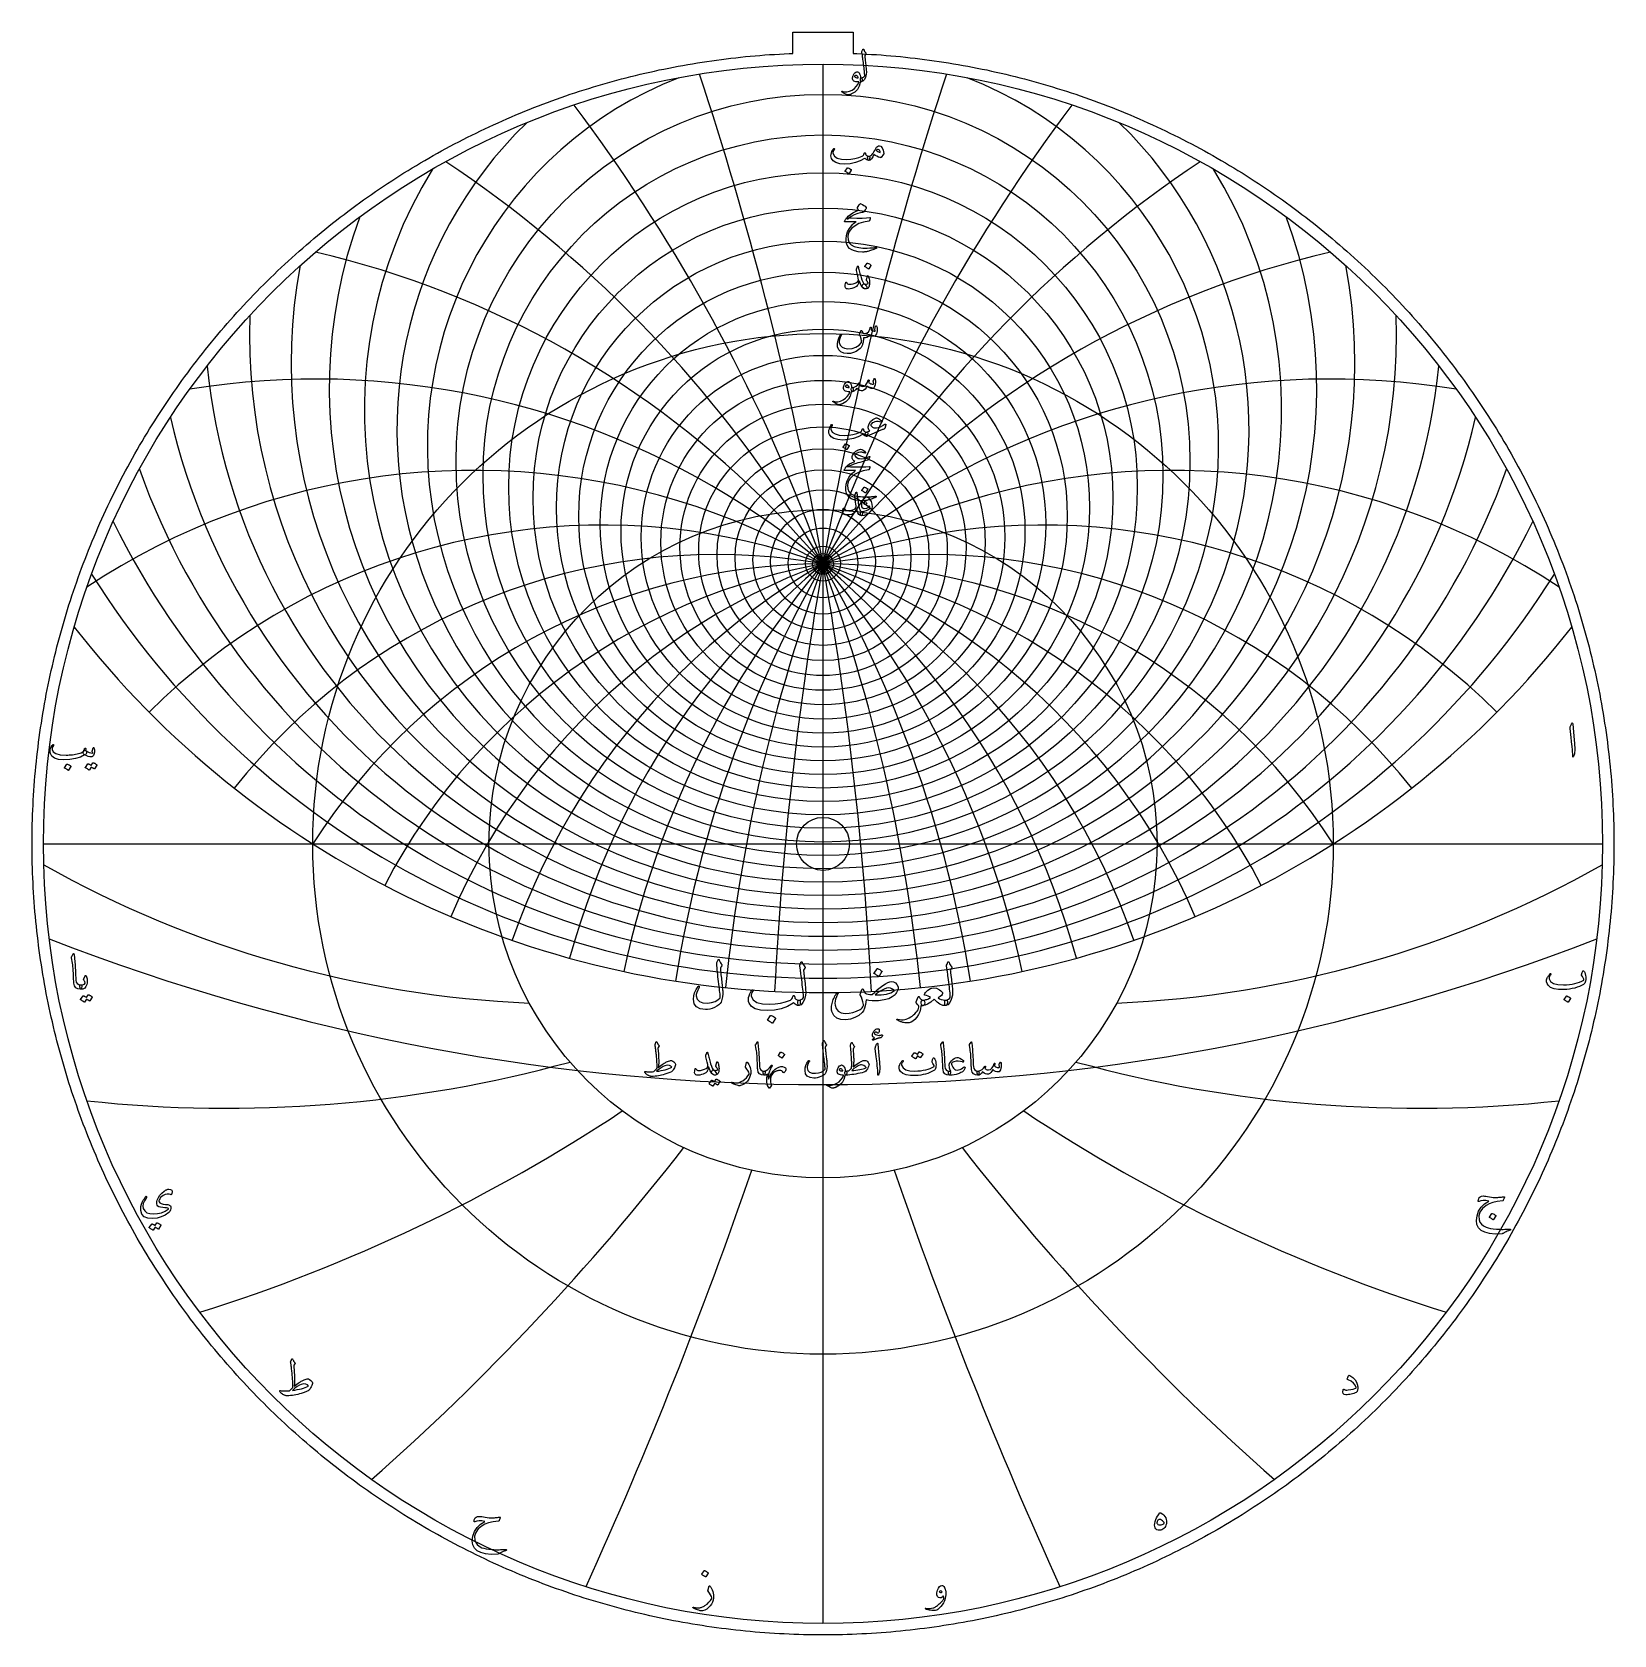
# Model space of a CAD drawing. Header units: millimetres. Extents: x -75 to 75, y -75 to 77.
import ezdxf

# ---------------------------------------------------------------- set-up
doc = ezdxf.new("R2010")
doc.units = ezdxf.units.MM
for name, color, linetype in [('CUT_INNER', 6, 'Continuous'), ('CUT_OUTER', 1, 'Continuous'), ('ENGRAVE', 7, 'Continuous'), ('ENGRAVE_FINE', 8, 'Continuous'), ('TEXT', 5, 'Continuous')]:
    doc.layers.add(name, color=color, linetype=linetype)

msp = doc.modelspace()

# ---------------------------------------------------------------- linework, layer by layer
at = {"layer": 'CUT_INNER'}
msp.add_circle((0, 0), 2.525, dxfattribs=at)
at = {"layer": 'CUT_OUTER'}
msp.add_lwpolyline([(75.3361, -0.4623), (75.3318, -0.9245), (75.3247, -1.3867), (75.3148, -1.8489), (75.302, -2.311), (75.2865, -2.773), (75.268, -3.2349), (75.2468, -3.6966), (75.2227, -4.1583), (75.1957, -4.6198), (75.166, -5.0811), (75.1334, -5.5422), (75.0979, -6.0031), (75.0597, -6.4638), (75.0186, -6.9242), (74.9747, -7.3844), (74.928, -7.8443), (74.8785, -8.3039), (74.8261, -8.7632), (74.7709, -9.2221), (74.7129, -9.6807), (74.6521, -10.139), (74.5885, -10.5968), (74.5221, -11.0543), (74.4529, -11.5114), (74.3808, -11.968), (74.306, -12.4241), (74.2284, -12.8798), (74.1479, -13.3351), (74.0647, -13.7898), (73.9787, -14.244), (73.8899, -14.6976), (73.7983, -15.1507), (73.704, -15.6033), (73.6069, -16.0552), (73.507, -16.5065), (73.4043, -16.9573), (73.2989, -17.4073), (73.1907, -17.8568), (73.0797, -18.3055), (72.966, -18.7536), (72.8496, -19.2009), (72.7304, -19.6476), (72.6085, -20.0935), (72.4838, -20.5386), (72.3564, -20.983), (72.2263, -21.4266), (72.0935, -21.8693), (71.9579, -22.3113), (71.8197, -22.7524), (71.6787, -23.1926), (71.5351, -23.632), (71.3887, -24.0705), (71.2397, -24.5081), (71.088, -24.9447), (70.9336, -25.3804), (70.7765, -25.8152), (70.6168, -26.249), (70.4544, -26.6818), (70.2893, -27.1136), (70.1217, -27.5444), (69.9513, -27.9741), (69.7784, -28.4028), (69.6028, -28.8304), (69.4246, -29.2569), (69.2437, -29.6824), (69.0603, -30.1067), (68.8743, -30.5299), (68.6857, -30.9519), (68.4944, -31.3728), (68.3007, -31.7924), (68.1043, -32.2109), (67.9054, -32.6282), (67.7039, -33.0443), (67.4999, -33.4591), (67.2933, -33.8726), (67.0842, -34.2849), (66.8725, -34.6958), (66.6584, -35.1055), (66.4417, -35.5139), (66.2226, -35.9209), (66.0009, -36.3265), (65.7768, -36.7308), (65.5502, -37.1337), (65.3211, -37.5352), (65.0896, -37.9353), (64.8556, -38.334), (64.6191, -38.7312), (64.3803, -39.127), (64.139, -39.5213), (63.8953, -39.9141), (63.6492, -40.3054), (63.4006, -40.6952), (63.1498, -41.0834), (62.8965, -41.4701), (62.6408, -41.8553), (62.3828, -42.2388), (62.1225, -42.6208), (61.8598, -43.0012), (61.5948, -43.3799), (61.3275, -43.7571), (61.0578, -44.1325), (60.7859, -44.5064), (60.5116, -44.8785), (60.2351, -45.2489), (59.9564, -45.6177), (59.6753, -45.9847), (59.392, -46.35), (59.1065, -46.7136), (58.8188, -47.0754), (58.5288, -47.4354), (58.2367, -47.7936), (57.9423, -48.15), (57.6458, -48.5047), (57.3471, -48.8575), (57.0462, -49.2084), (56.7432, -49.5575), (56.4381, -49.9047), (56.1308, -50.2501), (55.8214, -50.5936), (55.5099, -50.9351), (55.1963, -51.2748), (54.8807, -51.6125), (54.563, -51.9483), (54.2432, -52.2821), (53.9214, -52.6139), (53.5975, -52.9438), (53.2717, -53.2717), (52.9438, -53.5975), (52.6139, -53.9214), (52.2821, -54.2432), (51.9483, -54.563), (51.6125, -54.8807), (51.2748, -55.1963), (50.9351, -55.5099), (50.5936, -55.8214), (50.2501, -56.1308), (49.9047, -56.4381), (49.5575, -56.7432), (49.2084, -57.0462), (48.8575, -57.3471), (48.5047, -57.6458), (48.15, -57.9423), (47.7936, -58.2367), (47.4354, -58.5288), (47.0754, -58.8188), (46.7136, -59.1065), (46.35, -59.392), (45.9847, -59.6753), (45.6177, -59.9564), (45.2489, -60.2351), (44.8785, -60.5116), (44.5064, -60.7859), (44.1325, -61.0578), (43.7571, -61.3275), (43.3799, -61.5948), (43.0012, -61.8598), (42.6208, -62.1225), (42.2388, -62.3828), (41.8553, -62.6408), (41.4701, -62.8965), (41.0834, -63.1498), (40.6952, -63.4006), (40.3054, -63.6492), (39.9141, -63.8953), (39.5213, -64.139), (39.127, -64.3803), (38.7312, -64.6191), (38.334, -64.8556), (37.9353, -65.0896), (37.5352, -65.3211), (37.1337, -65.5502), (36.7308, -65.7768), (36.3265, -66.0009), (35.9209, -66.2226), (35.5139, -66.4417), (35.1055, -66.6584), (34.6958, -66.8725), (34.2849, -67.0842), (33.8726, -67.2933), (33.4591, -67.4999), (33.0443, -67.7039), (32.6282, -67.9054), (32.2109, -68.1043), (31.7924, -68.3007), (31.3728, -68.4944), (30.9519, -68.6857), (30.5299, -68.8743), (30.1067, -69.0603), (29.6824, -69.2437), (29.2569, -69.4246), (28.8304, -69.6028), (28.4028, -69.7784), (27.9741, -69.9513), (27.5444, -70.1217), (27.1136, -70.2893), (26.6818, -70.4544), (26.249, -70.6168), (25.8152, -70.7765), (25.3804, -70.9336), (24.9447, -71.088), (24.5081, -71.2397), (24.0705, -71.3887), (23.632, -71.5351), (23.1926, -71.6787), (22.7524, -71.8197), (22.3113, -71.9579), (21.8693, -72.0935), (21.4266, -72.2263), (20.983, -72.3564), (20.5386, -72.4838), (20.0935, -72.6085), (19.6476, -72.7304), (19.2009, -72.8496), (18.7536, -72.966), (18.3055, -73.0797), (17.8568, -73.1907), (17.4073, -73.2989), (16.9573, -73.4043), (16.5065, -73.507), (16.0552, -73.6069), (15.6033, -73.704), (15.1507, -73.7983), (14.6976, -73.8899), (14.244, -73.9787), (13.7898, -74.0647), (13.3351, -74.1479), (12.8798, -74.2284), (12.4241, -74.306), (11.968, -74.3808), (11.5114, -74.4529), (11.0543, -74.5221), (10.5968, -74.5885), (10.139, -74.6521), (9.6807, -74.7129), (9.2221, -74.7709), (8.7632, -74.8261), (8.3039, -74.8785), (7.8443, -74.928), (7.3844, -74.9747), (6.9242, -75.0186), (6.4638, -75.0597), (6.0031, -75.0979), (5.5422, -75.1334), (5.0811, -75.166), (4.6198, -75.1957), (4.1583, -75.2227), (3.6966, -75.2468), (3.2349, -75.268), (2.773, -75.2865), (2.311, -75.302), (1.8489, -75.3148), (1.3867, -75.3247), (0.9245, -75.3318), (0.4623, -75.3361), (0, -75.3375), (-0.4623, -75.3361), (-0.9245, -75.3318), (-1.3867, -75.3247), (-1.8489, -75.3148), (-2.311, -75.302), (-2.773, -75.2865), (-3.2349, -75.268), (-3.6966, -75.2468), (-4.1583, -75.2227), (-4.6198, -75.1957), (-5.0811, -75.166), (-5.5422, -75.1334), (-6.0031, -75.0979), (-6.4638, -75.0597), (-6.9242, -75.0186), (-7.3844, -74.9747), (-7.8443, -74.928), (-8.3039, -74.8785), (-8.7632, -74.8261), (-9.2221, -74.7709), (-9.6807, -74.7129), (-10.139, -74.6521), (-10.5968, -74.5885), (-11.0543, -74.5221), (-11.5114, -74.4529), (-11.968, -74.3808), (-12.4241, -74.306), (-12.8798, -74.2284), (-13.3351, -74.1479), (-13.7898, -74.0647), (-14.244, -73.9787), (-14.6976, -73.8899), (-15.1507, -73.7983), (-15.6033, -73.704), (-16.0552, -73.6069), (-16.5065, -73.507), (-16.9573, -73.4043), (-17.4073, -73.2989), (-17.8568, -73.1907), (-18.3055, -73.0797), (-18.7536, -72.966), (-19.2009, -72.8496), (-19.6476, -72.7304), (-20.0935, -72.6085), (-20.5386, -72.4838), (-20.983, -72.3564), (-21.4266, -72.2263), (-21.8693, -72.0935), (-22.3113, -71.9579), (-22.7524, -71.8197), (-23.1926, -71.6787), (-23.632, -71.5351), (-24.0705, -71.3887), (-24.5081, -71.2397), (-24.9447, -71.088), (-25.3804, -70.9336), (-25.8152, -70.7765), (-26.249, -70.6168), (-26.6818, -70.4544), (-27.1136, -70.2893), (-27.5444, -70.1217), (-27.9741, -69.9513), (-28.4028, -69.7784), (-28.8304, -69.6028), (-29.2569, -69.4246), (-29.6824, -69.2437), (-30.1067, -69.0603), (-30.5299, -68.8743), (-30.9519, -68.6857), (-31.3728, -68.4944), (-31.7924, -68.3007), (-32.2109, -68.1043), (-32.6282, -67.9054), (-33.0443, -67.7039), (-33.4591, -67.4999), (-33.8726, -67.2933), (-34.2849, -67.0842), (-34.6958, -66.8725), (-35.1055, -66.6584), (-35.5139, -66.4417), (-35.9209, -66.2226), (-36.3265, -66.0009), (-36.7308, -65.7768), (-37.1337, -65.5502), (-37.5352, -65.3211), (-37.9353, -65.0896), (-38.334, -64.8556), (-38.7312, -64.6191), (-39.127, -64.3803), (-39.5213, -64.139), (-39.9141, -63.8953), (-40.3054, -63.6492), (-40.6952, -63.4006), (-41.0834, -63.1498), (-41.4701, -62.8965), (-41.8553, -62.6408), (-42.2388, -62.3828), (-42.6208, -62.1225), (-43.0012, -61.8598), (-43.3799, -61.5948), (-43.7571, -61.3275), (-44.1325, -61.0578), (-44.5064, -60.7859), (-44.8785, -60.5116), (-45.2489, -60.2351), (-45.6177, -59.9564), (-45.9847, -59.6753), (-46.35, -59.392), (-46.7136, -59.1065), (-47.0754, -58.8188), (-47.4354, -58.5288), (-47.7936, -58.2367), (-48.15, -57.9423), (-48.5047, -57.6458), (-48.8575, -57.3471), (-49.2084, -57.0462), (-49.5575, -56.7432), (-49.9047, -56.4381), (-50.2501, -56.1308), (-50.5936, -55.8214), (-50.9351, -55.5099), (-51.2748, -55.1963), (-51.6125, -54.8807), (-51.9483, -54.563), (-52.2821, -54.2432), (-52.6139, -53.9214), (-52.9438, -53.5975), (-53.2717, -53.2717), (-53.5975, -52.9438), (-53.9214, -52.6139), (-54.2432, -52.2821), (-54.563, -51.9483), (-54.8807, -51.6125), (-55.1963, -51.2748), (-55.5099, -50.9351), (-55.8214, -50.5936), (-56.1308, -50.2501), (-56.4381, -49.9047), (-56.7432, -49.5575), (-57.0462, -49.2084), (-57.3471, -48.8575), (-57.6458, -48.5047), (-57.9423, -48.15), (-58.2367, -47.7936), (-58.5288, -47.4354), (-58.8188, -47.0754), (-59.1065, -46.7136), (-59.392, -46.35), (-59.6753, -45.9847), (-59.9564, -45.6177), (-60.2351, -45.2489), (-60.5116, -44.8785), (-60.7859, -44.5064), (-61.0578, -44.1325), (-61.3275, -43.7571), (-61.5948, -43.3799), (-61.8598, -43.0012), (-62.1225, -42.6208), (-62.3828, -42.2388), (-62.6408, -41.8553), (-62.8965, -41.4701), (-63.1498, -41.0834), (-63.4006, -40.6952), (-63.6492, -40.3054), (-63.8953, -39.9141), (-64.139, -39.5213), (-64.3803, -39.127), (-64.6191, -38.7312), (-64.8556, -38.334), (-65.0896, -37.9353), (-65.3211, -37.5352), (-65.5502, -37.1337), (-65.7768, -36.7308), (-66.0009, -36.3265), (-66.2226, -35.9209), (-66.4417, -35.5139), (-66.6584, -35.1055), (-66.8725, -34.6958), (-67.0842, -34.2849), (-67.2933, -33.8726), (-67.4999, -33.4591), (-67.7039, -33.0443), (-67.9054, -32.6282), (-68.1043, -32.2109), (-68.3007, -31.7924), (-68.4944, -31.3728), (-68.6857, -30.9519), (-68.8743, -30.5299), (-69.0603, -30.1067), (-69.2437, -29.6824), (-69.4246, -29.2569), (-69.6028, -28.8304), (-69.7784, -28.4028), (-69.9513, -27.9741), (-70.1217, -27.5444), (-70.2893, -27.1136), (-70.4544, -26.6818), (-70.6168, -26.249), (-70.7765, -25.8152), (-70.9336, -25.3804), (-71.088, -24.9447), (-71.2397, -24.5081), (-71.3887, -24.0705), (-71.5351, -23.632), (-71.6787, -23.1926), (-71.8197, -22.7524), (-71.9579, -22.3113), (-72.0935, -21.8693), (-72.2263, -21.4266), (-72.3564, -20.983), (-72.4838, -20.5386), (-72.6085, -20.0935), (-72.7304, -19.6476), (-72.8496, -19.2009), (-72.966, -18.7536), (-73.0797, -18.3055), (-73.1907, -17.8568), (-73.2989, -17.4073), (-73.4043, -16.9573), (-73.507, -16.5065), (-73.6069, -16.0552), (-73.704, -15.6033), (-73.7983, -15.1507), (-73.8899, -14.6976), (-73.9787, -14.244), (-74.0647, -13.7898), (-74.1479, -13.3351), (-74.2284, -12.8798), (-74.306, -12.4241), (-74.3808, -11.968), (-74.4529, -11.5114), (-74.5221, -11.0543), (-74.5885, -10.5968), (-74.6521, -10.139), (-74.7129, -9.6807), (-74.7709, -9.2221), (-74.8261, -8.7632), (-74.8785, -8.3039), (-74.928, -7.8443), (-74.9747, -7.3844), (-75.0186, -6.9242), (-75.0597, -6.4638), (-75.0979, -6.0031), (-75.1334, -5.5422), (-75.166, -5.0811), (-75.1957, -4.6198), (-75.2227, -4.1583), (-75.2468, -3.6966), (-75.268, -3.2349), (-75.2865, -2.773), (-75.302, -2.311), (-75.3148, -1.8489), (-75.3247, -1.3867), (-75.3318, -0.9245), (-75.3361, -0.4623), (-75.3375, 0), (-75.3361, 0.4623), (-75.3318, 0.9245), (-75.3247, 1.3867), (-75.3148, 1.8489), (-75.302, 2.311), (-75.2865, 2.773), (-75.268, 3.2349), (-75.2468, 3.6966), (-75.2227, 4.1583), (-75.1957, 4.6198), (-75.166, 5.0811), (-75.1334, 5.5422), (-75.0979, 6.0031), (-75.0597, 6.4638), (-75.0186, 6.9242), (-74.9747, 7.3844), (-74.928, 7.8443), (-74.8785, 8.3039), (-74.8261, 8.7632), (-74.7709, 9.2221), (-74.7129, 9.6807), (-74.6521, 10.139), (-74.5885, 10.5968), (-74.5221, 11.0543), (-74.4529, 11.5114), (-74.3808, 11.968), (-74.306, 12.4241), (-74.2284, 12.8798), (-74.1479, 13.3351), (-74.0647, 13.7898), (-73.9787, 14.244), (-73.8899, 14.6976), (-73.7983, 15.1507), (-73.704, 15.6033), (-73.6069, 16.0552), (-73.507, 16.5065), (-73.4043, 16.9573), (-73.2989, 17.4073), (-73.1907, 17.8568), (-73.0797, 18.3055), (-72.966, 18.7536), (-72.8496, 19.2009), (-72.7304, 19.6476), (-72.6085, 20.0935), (-72.4838, 20.5386), (-72.3564, 20.983), (-72.2263, 21.4266), (-72.0935, 21.8693), (-71.9579, 22.3113), (-71.8197, 22.7524), (-71.6787, 23.1926), (-71.5351, 23.632), (-71.3887, 24.0705), (-71.2397, 24.5081), (-71.088, 24.9447), (-70.9336, 25.3804), (-70.7765, 25.8152), (-70.6168, 26.249), (-70.4544, 26.6818), (-70.2893, 27.1136), (-70.1217, 27.5444), (-69.9513, 27.9741), (-69.7784, 28.4028), (-69.6028, 28.8304), (-69.4246, 29.2569), (-69.2437, 29.6824), (-69.0603, 30.1067), (-68.8743, 30.5299), (-68.6857, 30.9519), (-68.4944, 31.3728), (-68.3007, 31.7924), (-68.1043, 32.2109), (-67.9054, 32.6282), (-67.7039, 33.0443), (-67.4999, 33.4591), (-67.2933, 33.8726), (-67.0842, 34.2849), (-66.8725, 34.6958), (-66.6584, 35.1055), (-66.4417, 35.5139), (-66.2226, 35.9209), (-66.0009, 36.3265), (-65.7768, 36.7308), (-65.5502, 37.1337), (-65.3211, 37.5352), (-65.0896, 37.9353), (-64.8556, 38.334), (-64.6191, 38.7312), (-64.3803, 39.127), (-64.139, 39.5213), (-63.8953, 39.9141), (-63.6492, 40.3054), (-63.4006, 40.6952), (-63.1498, 41.0834), (-62.8965, 41.4701), (-62.6408, 41.8553), (-62.3828, 42.2388), (-62.1225, 42.6208), (-61.8598, 43.0012), (-61.5948, 43.3799), (-61.3275, 43.7571), (-61.0578, 44.1325), (-60.7859, 44.5064), (-60.5116, 44.8785), (-60.2351, 45.2489), (-59.9564, 45.6177), (-59.6753, 45.9847), (-59.392, 46.35), (-59.1065, 46.7136), (-58.8188, 47.0754), (-58.5288, 47.4354), (-58.2367, 47.7936), (-57.9423, 48.15), (-57.6458, 48.5047), (-57.3471, 48.8575), (-57.0462, 49.2084), (-56.7432, 49.5575), (-56.4381, 49.9047), (-56.1308, 50.2501), (-55.8214, 50.5936), (-55.5099, 50.9351), (-55.1963, 51.2748), (-54.8807, 51.6125), (-54.563, 51.9483), (-54.2432, 52.2821), (-53.9214, 52.6139), (-53.5975, 52.9438), (-53.2717, 53.2717), (-52.9438, 53.5975), (-52.6139, 53.9214), (-52.2821, 54.2432), (-51.9483, 54.563), (-51.6125, 54.8807), (-51.2748, 55.1963), (-50.9351, 55.5099), (-50.5936, 55.8214), (-50.2501, 56.1308), (-49.9047, 56.4381), (-49.5575, 56.7432), (-49.2084, 57.0462), (-48.8575, 57.3471), (-48.5047, 57.6458), (-48.15, 57.9423), (-47.7936, 58.2367), (-47.4354, 58.5288), (-47.0754, 58.8188), (-46.7136, 59.1065), (-46.35, 59.392), (-45.9847, 59.6753), (-45.6177, 59.9564), (-45.2489, 60.2351), (-44.8785, 60.5116), (-44.5064, 60.7859), (-44.1325, 61.0578), (-43.7571, 61.3275), (-43.3799, 61.5948), (-43.0012, 61.8598), (-42.6208, 62.1225), (-42.2388, 62.3828), (-41.8553, 62.6408), (-41.4701, 62.8965), (-41.0834, 63.1498), (-40.6952, 63.4006), (-40.3054, 63.6492), (-39.9141, 63.8953), (-39.5213, 64.139), (-39.127, 64.3803), (-38.7312, 64.6191), (-38.334, 64.8556), (-37.9353, 65.0896), (-37.5352, 65.3211), (-37.1337, 65.5502), (-36.7308, 65.7768), (-36.3265, 66.0009), (-35.9209, 66.2226), (-35.5139, 66.4417), (-35.1055, 66.6584), (-34.6958, 66.8725), (-34.2849, 67.0842), (-33.8726, 67.2933), (-33.4591, 67.4999), (-33.0443, 67.7039), (-32.6282, 67.9054), (-32.2109, 68.1043), (-31.7924, 68.3007), (-31.3728, 68.4944), (-30.9519, 68.6857), (-30.5299, 68.8743), (-30.1067, 69.0603), (-29.6824, 69.2437), (-29.2569, 69.4246), (-28.8304, 69.6028), (-28.4028, 69.7784), (-27.9741, 69.9513), (-27.5444, 70.1217), (-27.1136, 70.2893), (-26.6818, 70.4544), (-26.249, 70.6168), (-25.8152, 70.7765), (-25.3804, 70.9336), (-24.9447, 71.088), (-24.5081, 71.2397), (-24.0705, 71.3887), (-23.632, 71.5351), (-23.1926, 71.6787), (-22.7524, 71.8197), (-22.3113, 71.9579), (-21.8693, 72.0935), (-21.4266, 72.2263), (-20.983, 72.3564), (-20.5386, 72.4838), (-20.0935, 72.6085), (-19.6476, 72.7304), (-19.2009, 72.8496), (-18.7536, 72.966), (-18.3055, 73.0797), (-17.8568, 73.1907), (-17.4073, 73.2989), (-16.9573, 73.4043), (-16.5065, 73.507), (-16.0552, 73.6069), (-15.6033, 73.704), (-15.1507, 73.7983), (-14.6976, 73.8899), (-14.244, 73.9787), (-13.7898, 74.0647), (-13.3351, 74.1479), (-12.8798, 74.2284), (-12.4241, 74.306), (-11.968, 74.3808), (-11.5114, 74.4529), (-11.0543, 74.5221), (-10.5968, 74.5885), (-10.139, 74.6521), (-9.6807, 74.7129), (-9.2221, 74.7709), (-8.7632, 74.8261), (-8.3039, 74.8785), (-7.8443, 74.928), (-7.3844, 74.9747), (-6.9242, 75.0186), (-6.4638, 75.0597), (-6.0031, 75.0979), (-5.5422, 75.1334), (-5.0811, 75.166), (-4.6198, 75.1957), (-4.1583, 75.2227), (-3.6966, 75.2468), (-3.2349, 75.268), (-2.8875, 75.2819), (-2.8875, 77.3175), (2.8875, 77.3175), (2.8875, 75.2819), (3.2349, 75.268), (3.6966, 75.2468), (4.1583, 75.2227), (4.6198, 75.1957), (5.0811, 75.166), (5.5422, 75.1334), (6.0031, 75.0979), (6.4638, 75.0597), (6.9242, 75.0186), (7.3844, 74.9747), (7.8443, 74.928), (8.3039, 74.8785), (8.7632, 74.8261), (9.2221, 74.7709), (9.6807, 74.7129), (10.139, 74.6521), (10.5968, 74.5885), (11.0543, 74.5221), (11.5114, 74.4529), (11.968, 74.3808), (12.4241, 74.306), (12.8798, 74.2284), (13.3351, 74.1479), (13.7898, 74.0647), (14.244, 73.9787), (14.6976, 73.8899), (15.1507, 73.7983), (15.6033, 73.704), (16.0552, 73.6069), (16.5065, 73.507), (16.9573, 73.4043), (17.4073, 73.2989), (17.8568, 73.1907), (18.3055, 73.0797), (18.7536, 72.966), (19.2009, 72.8496), (19.6476, 72.7304), (20.0935, 72.6085), (20.5386, 72.4838), (20.983, 72.3564), (21.4266, 72.2263), (21.8693, 72.0935), (22.3113, 71.9579), (22.7524, 71.8197), (23.1926, 71.6787), (23.632, 71.5351), (24.0705, 71.3887), (24.5081, 71.2397), (24.9447, 71.088), (25.3804, 70.9336), (25.8152, 70.7765), (26.249, 70.6168), (26.6818, 70.4544), (27.1136, 70.2893), (27.5444, 70.1217), (27.9741, 69.9513), (28.4028, 69.7784), (28.8304, 69.6028), (29.2569, 69.4246), (29.6824, 69.2437), (30.1067, 69.0603), (30.5299, 68.8743), (30.9519, 68.6857), (31.3728, 68.4944), (31.7924, 68.3007), (32.2109, 68.1043), (32.6282, 67.9054), (33.0443, 67.7039), (33.4591, 67.4999), (33.8726, 67.2933), (34.2849, 67.0842), (34.6958, 66.8725), (35.1055, 66.6584), (35.5139, 66.4417), (35.9209, 66.2226), (36.3265, 66.0009), (36.7308, 65.7768), (37.1337, 65.5502), (37.5352, 65.3211), (37.9353, 65.0896), (38.334, 64.8556), (38.7312, 64.6191), (39.127, 64.3803), (39.5213, 64.139), (39.9141, 63.8953), (40.3054, 63.6492), (40.6952, 63.4006), (41.0834, 63.1498), (41.4701, 62.8965), (41.8553, 62.6408), (42.2388, 62.3828), (42.6208, 62.1225), (43.0012, 61.8598), (43.3799, 61.5948), (43.7571, 61.3275), (44.1325, 61.0578), (44.5064, 60.7859), (44.8785, 60.5116), (45.2489, 60.2351), (45.6177, 59.9564), (45.9847, 59.6753), (46.35, 59.392), (46.7136, 59.1065), (47.0754, 58.8188), (47.4354, 58.5288), (47.7936, 58.2367), (48.15, 57.9423), (48.5047, 57.6458), (48.8575, 57.3471), (49.2084, 57.0462), (49.5575, 56.7432), (49.9047, 56.4381), (50.2501, 56.1308), (50.5936, 55.8214), (50.9351, 55.5099), (51.2748, 55.1963), (51.6125, 54.8807), (51.9483, 54.563), (52.2821, 54.2432), (52.6139, 53.9214), (52.9438, 53.5975), (53.2717, 53.2717), (53.5975, 52.9438), (53.9214, 52.6139), (54.2432, 52.2821), (54.563, 51.9483), (54.8807, 51.6125), (55.1963, 51.2748), (55.5099, 50.9351), (55.8214, 50.5936), (56.1308, 50.2501), (56.4381, 49.9047), (56.7432, 49.5575), (57.0462, 49.2084), (57.3471, 48.8575), (57.6458, 48.5047), (57.9423, 48.15), (58.2367, 47.7936), (58.5288, 47.4354), (58.8188, 47.0754), (59.1065, 46.7136), (59.392, 46.35), (59.6753, 45.9847), (59.9564, 45.6177), (60.2351, 45.2489), (60.5116, 44.8785), (60.7859, 44.5064), (61.0578, 44.1325), (61.3275, 43.7571), (61.5948, 43.3799), (61.8598, 43.0012), (62.1225, 42.6208), (62.3828, 42.2388), (62.6408, 41.8553), (62.8965, 41.4701), (63.1498, 41.0834), (63.4006, 40.6952), (63.6492, 40.3054), (63.8953, 39.9141), (64.139, 39.5213), (64.3803, 39.127), (64.6191, 38.7312), (64.8556, 38.334), (65.0896, 37.9353), (65.3211, 37.5352), (65.5502, 37.1337), (65.7768, 36.7308), (66.0009, 36.3265), (66.2226, 35.9209), (66.4417, 35.5139), (66.6584, 35.1055), (66.8725, 34.6958), (67.0842, 34.2849), (67.2933, 33.8726), (67.4999, 33.4591), (67.7039, 33.0443), (67.9054, 32.6282), (68.1043, 32.2109), (68.3007, 31.7924), (68.4944, 31.3728), (68.6857, 30.9519), (68.8743, 30.5299), (69.0603, 30.1067), (69.2437, 29.6824), (69.4246, 29.2569), (69.6028, 28.8304), (69.7784, 28.4028), (69.9513, 27.9741), (70.1217, 27.5444), (70.2893, 27.1136), (70.4544, 26.6818), (70.6168, 26.249), (70.7765, 25.8152), (70.9336, 25.3804), (71.088, 24.9447), (71.2397, 24.5081), (71.3887, 24.0705), (71.5351, 23.632), (71.6787, 23.1926), (71.8197, 22.7524), (71.9579, 22.3113), (72.0935, 21.8693), (72.2263, 21.4266), (72.3564, 20.983), (72.4838, 20.5386), (72.6085, 20.0935), (72.7304, 19.6476), (72.8496, 19.2009), (72.966, 18.7536), (73.0797, 18.3055), (73.1907, 17.8568), (73.2989, 17.4073), (73.4043, 16.9573), (73.507, 16.5065), (73.6069, 16.0552), (73.704, 15.6033), (73.7983, 15.1507), (73.8899, 14.6976), (73.9787, 14.244), (74.0647, 13.7898), (74.1479, 13.3351), (74.2284, 12.8798), (74.306, 12.4241), (74.3808, 11.968), (74.4529, 11.5114), (74.5221, 11.0543), (74.5885, 10.5968), (74.6521, 10.139), (74.7129, 9.6807), (74.7709, 9.2221), (74.8261, 8.7632), (74.8785, 8.3039), (74.928, 7.8443), (74.9747, 7.3844), (75.0186, 6.9242), (75.0597, 6.4638), (75.0979, 6.0031), (75.1334, 5.5422), (75.166, 5.0811), (75.1957, 4.6198), (75.2227, 4.1583), (75.2468, 3.6966), (75.268, 3.2349), (75.2865, 2.773), (75.302, 2.311), (75.3148, 1.8489), (75.3247, 1.3867), (75.3318, 0.9245), (75.3361, 0.4623), (75.3375, 0)], close=True, dxfattribs=at)
at = {"layer": 'ENGRAVE'}
for points in [[(0, -74.25), (0, 74.25)], [(-74.25, 0), (74.25, 0)], [(0, -74.25), (0, -31.8152)]]:
    msp.add_lwpolyline(points, dxfattribs=at)
for centre, radius in [((0, 0), 74.25), ((0, 32.9407), 27.6177), ((0, 0), 48.6033), ((0, 29.2103), 17.3172), ((0, 27.2691), 8.3683), ((0, 0), 31.8152), ((0, 26.6647), 0.99)]:
    msp.add_circle(centre, radius, dxfattribs=at)
for centre, radius, start, end in [((0, 39.5176), 40.5781, 134.055363, 45.944637), ((0, 51.4893), 58.97, 185.817729, 354.182271), ((0, -30.9637), 57.6284, 32.5, 147.5), ((0, -30.9637), 57.6284, 32.5, 147.5), ((0, 76.2918), 90.4584, 217.96025, 322.03975), ((-23.5989, 88.0721), 103.3242, 240.662383, 267.574627), ((23.5989, 88.0721), 103.3242, 272.425373, 299.337617), ((-56.798, 98.3771), 123.557, 263.817318, 285.347113), ((56.798, 98.3771), 123.557, 254.652887, 276.182682), ((-106.8236, 106.8236), 158.6973, 287.403975, 303.551321), ((106.8236, 106.8236), 158.6973, 236.448679, 252.596025), ((-195.8866, 113.0952), 231.3533, 311.365942, 322.130839), ((195.8866, 113.0952), 231.3533, 217.869161, 228.634058), ((-436.4842, 116.9556), 454.488, 335.60787, 340.990319), ((436.4842, 116.9556), 454.488, 199.009681, 204.39213)]:
    msp.add_arc(centre, radius, start, end, dxfattribs=at)
at = {"layer": 'ENGRAVE_FINE'}
for centre, radius in [((0, 36.4342), 34.9492), ((0, 35.137), 32.3771), ((0, 33.9776), 29.939), ((0, 32.0136), 25.3989), ((0, 31.1855), 23.2699), ((0, 30.4472), 21.2196), ((0, 29.791), 19.2382), ((0, 28.6994), 15.4487), ((0, 28.2536), 13.6257), ((0, 27.8687), 11.8418), ((0, 27.5415), 10.0912), ((0, 27.0492), 6.6681), ((0, 26.8799), 4.9858), ((0, 26.76), 3.3166), ((0, 26.6885), 1.6561)]:
    msp.add_circle(centre, radius, dxfattribs=at)
for centre, radius, start, end in [((-326.8267, -30.9637), 331.8685, 2.921523, 18.312973), ((-326.8267, -30.9637), 331.8685, 2.921523, 18.312973), ((326.8267, -30.9637), 331.8685, 161.687027, 177.078477), ((326.8267, -30.9637), 331.8685, 161.687027, 177.078477), ((0, 37.8872), 37.6751, 111.387179, 68.612821), ((-158.3326, -30.9637), 168.494, 5.884213, 36.967665), ((-158.3326, -30.9637), 168.494, 5.884213, 36.967665), ((158.3326, -30.9637), 168.494, 143.032335, 174.115787), ((158.3326, -30.9637), 168.494, 143.032335, 174.115787), ((0, 41.3517), 43.6863, 148.373315, 31.626685), ((-99.8152, -30.9637), 115.2567, 8.931478, 56.343417), ((-99.8152, -30.9637), 115.2567, 8.931478, 56.343417), ((99.8152, -30.9637), 115.2567, 123.656583, 171.068522), ((99.8152, -30.9637), 115.2567, 123.656583, 171.068522), ((0, 43.4216), 47.0335, 159.723807, 20.276193), ((0, 45.7665), 50.6606, 169.412711, 10.587289), ((-68.6788, -30.9637), 89.6538, 12.111448, 76.891442), ((-68.6788, -30.9637), 89.6538, 12.111448, 76.891442), ((68.6788, -30.9637), 89.6538, 103.108558, 167.888552), ((68.6788, -30.9637), 89.6538, 103.108558, 167.888552), ((0, 48.4353), 54.6184, 178.007933, 1.992067), ((-48.3559, -30.9637), 75.2285, 15.480002, 99.143994), ((-48.3559, -30.9637), 75.2285, 15.480002, 99.143994), ((48.3559, -30.9637), 75.2285, 80.856006, 164.519998), ((48.3559, -30.9637), 75.2285, 80.856006, 164.519998), ((0, 55.0066), 63.7956, 193.031455, 346.968545), ((-33.2717, -30.9637), 66.5435, 19.104727, 123.611365), ((-33.2717, -30.9637), 66.5435, 19.104727, 123.611365), ((0, 59.0883), 69.1978, 199.775071, 340.224929), ((33.2717, -30.9637), 66.5435, 56.388635, 160.895273), ((33.2717, -30.9637), 66.5435, 56.388635, 160.895273), ((0, 63.8669), 75.3115, 206.137147, 333.862853), ((-20.975, -30.9637), 61.3268, 23.070369, 134.799281), ((-20.975, -30.9637), 61.3268, 23.070369, 134.799281), ((20.975, -30.9637), 61.3268, 45.200719, 156.929631), ((20.975, -30.9637), 61.3268, 45.200719, 156.929631), ((-10.1614, -30.9637), 58.5174, 27.486679, 141.689177), ((-10.1614, -30.9637), 58.5174, 27.486679, 141.689177), ((10.1614, -30.9637), 58.5174, 38.310823, 152.513321), ((10.1614, -30.9637), 58.5174, 38.310823, 152.513321), ((0, 69.5202), 82.3164, 212.182549, 327.817451), ((0, 179.565), 202.4878, 248.656162, 291.343838)]:
    msp.add_arc(centre, radius, start, end, dxfattribs=at)
at = {"layer": 'TEXT'}
for points in [[(3.7105, 75.4613), (3.7401, 75.533), (3.7632, 75.5898), (3.7797, 75.6318), (3.7895, 75.6589), (3.7972, 75.6762), (3.8071, 75.6886), (3.8192, 75.696), (3.8335, 75.6985), (3.8496, 75.6957), (3.8631, 75.6875), (3.8738, 75.6738), (3.8818, 75.6546), (3.9183, 75.5604), (3.9619, 75.4756), (4.0127, 75.4001), (4.0706, 75.334), (4.0868, 75.3129), (4.0914, 75.289), (4.0846, 75.2624), (4.0662, 75.233), (3.9696, 75.0969), (3.9762, 75.036), (3.9828, 74.9761), (3.9893, 74.9174), (3.9959, 74.8598), (4.0025, 74.8032), (4.0091, 74.7478), (4.0157, 74.6935), (4.0223, 74.6402), (4.0829, 74.1473), (4.12, 73.762), (4.1334, 73.4842), (4.1233, 73.3141), (4.0404, 73.0053), (3.9323, 72.7773), (3.7989, 72.6299), (3.6402, 72.5632), (3.6359, 72.5632), (3.6315, 72.5632), (3.6271, 72.5632), (3.6227, 72.5632), (3.5966, 72.5879), (3.5799, 72.6444), (3.5725, 72.7328), (3.5744, 72.853), (3.5785, 72.8975), (3.5908, 72.9299), (3.6114, 72.9502), (3.6402, 72.9584), (3.7517, 72.9806), (3.8444, 73.021), (3.9185, 73.0794), (3.974, 73.156), (3.9703, 73.2479), (3.9635, 73.3525), (3.9538, 73.4697), (3.941, 73.5995), (3.9255, 73.7414), (3.9076, 73.8948), (3.8871, 74.0598), (3.8642, 74.2362), (3.8431, 74.4097), (3.8236, 74.5656), (3.8057, 74.7039), (3.7895, 74.8246), (3.7755, 74.9278), (3.7643, 75.0135), (3.7558, 75.0815), (3.75, 75.132), (3.7061, 75.3823), (3.7047, 75.407), (3.705, 75.4284), (3.7069, 75.4465), (3.7105, 75.4613)], [(3.5524, 72.5149), (3.4495, 72.1535), (3.2769, 71.8507), (3.0345, 71.6068), (2.7225, 71.4215), (2.6789, 71.4027), (2.6358, 71.3858), (2.5932, 71.3709), (2.5512, 71.3578), (2.5101, 71.347), (2.47, 71.3386), (2.431, 71.3327), (2.3932, 71.3293), (2.2988, 71.3427), (2.1736, 71.3919), (2.0177, 71.4767), (1.8311, 71.5972), (1.8111, 71.6144), (1.7993, 71.6312), (1.7957, 71.6474), (1.8004, 71.663), (1.8108, 71.6751), (1.8245, 71.6806), (1.8415, 71.6795), (1.8618, 71.6718), (2.0559, 71.609), (2.2735, 71.6092), (2.5147, 71.6726), (2.7796, 71.7991), (2.9958, 71.946), (3.1748, 72.1186), (3.3164, 72.317), (3.4207, 72.5412), (3.4199, 72.5492), (3.4174, 72.5555), (3.4133, 72.5602), (3.4075, 72.5632), (3.2563, 72.572), (3.1276, 72.5896), (3.0214, 72.6159), (2.9377, 72.651), (2.8729, 72.7054), (2.8323, 72.7806), (2.8158, 72.8766), (2.8235, 72.9935), (2.826, 73.009), (2.829, 73.0248), (2.8326, 73.0409), (2.8367, 73.0572), (2.8413, 73.0741), (2.8465, 73.0918), (2.8523, 73.1103), (2.8586, 73.1297), (2.9102, 73.2551), (2.9728, 73.3591), (3.0463, 73.4417), (3.1309, 73.5029), (3.2173, 73.5364), (3.2966, 73.5358), (3.3688, 73.5013), (3.4339, 73.4326), (3.4907, 73.3371), (3.5338, 73.2263), (3.5631, 73.1), (3.5788, 72.9584), (3.5874, 72.9585), (3.5958, 72.959), (3.6039, 72.9596), (3.6117, 72.9606), (3.6195, 72.9616), (3.6276, 72.9622), (3.636, 72.9627), (3.6446, 72.9628), (3.6743, 72.9565), (3.6973, 72.9375), (3.7138, 72.906), (3.7237, 72.8618), (3.7278, 72.8132), (3.727, 72.7641), (3.7212, 72.7144), (3.7105, 72.6642), (3.6965, 72.62), (3.6809, 72.5885), (3.6636, 72.5695), (3.6446, 72.5632), (3.5612, 72.5632), (3.5607, 72.5552), (3.559, 72.5445), (3.5563, 72.5311), (3.5524, 72.5149)], [(3.3416, 73.0067), (3.2955, 73.0871), (3.245, 73.1439), (3.1902, 73.1771), (3.1309, 73.1867), (3.0955, 73.1774), (3.0639, 73.1626), (3.0362, 73.1423), (3.0123, 73.1165), (3.0046, 73.1028), (3.0035, 73.0879), (3.009, 73.072), (3.0211, 73.055), (3.0664, 73.0152), (3.132, 72.988), (3.2179, 72.9735), (3.3241, 72.9716), (3.3351, 72.9738), (3.3416, 72.9804), (3.3438, 72.9913), (3.3416, 73.0067)], [(1.0012, 66.2116), (1.0168, 66.2286), (1.033, 66.2358), (1.0498, 66.233), (1.067, 66.2204), (1.0802, 66.2039), (1.0846, 66.1853), (1.0802, 66.1644), (1.067, 66.1414), (1.0001, 66.0376), (0.9573, 65.9416), (0.9386, 65.8532), (0.9441, 65.7725), (1.0816, 65.5074), (1.3492, 65.3224), (1.7468, 65.2176), (2.2746, 65.1929), (2.6662, 65.2217), (3.042, 65.2818), (3.4018, 65.3732), (3.7456, 65.4959), (3.8063, 65.5318), (3.8565, 65.587), (3.8963, 65.6614), (3.9257, 65.755), (3.9355, 65.7816), (3.952, 65.8), (3.9751, 65.8101), (4.0047, 65.812), (4.0258, 65.803), (4.0409, 65.7846), (4.05, 65.7569), (4.053, 65.7198), (4.0736, 65.6282), (4.131, 65.5596), (4.2251, 65.514), (4.356, 65.4915), (4.4032, 65.4811), (4.435, 65.4542), (4.4515, 65.4108), (4.4526, 65.351), (4.4367, 65.2395), (4.4153, 65.16), (4.3884, 65.1122), (4.356, 65.0963), (4.2597, 65.1089), (4.1683, 65.1468), (4.0818, 65.2099), (4.0003, 65.2983), (3.9935, 65.3018), (3.9817, 65.2994), (3.9649, 65.2909), (3.9432, 65.2763), (3.5338, 65.0458), (3.087, 64.8811), (2.6028, 64.7823), (2.0814, 64.7494), (1.5995, 64.7823), (1.2251, 64.8811), (0.9584, 65.0458), (0.7992, 65.2763), (0.763, 65.405), (0.7509, 65.5365), (0.763, 65.6707), (0.7992, 65.8076), (0.848, 65.935), (0.898, 66.0448), (0.949, 66.137), (1.0012, 66.2116)], [(5.3747, 66.4927), (5.5122, 66.4438), (5.6261, 66.306), (5.7164, 66.0794), (5.7831, 65.7637), (5.7856, 65.741), (5.7842, 65.7209), (5.779, 65.7036), (5.7699, 65.6891), (5.5284, 65.3861), (5.5117, 65.3677), (5.4922, 65.3565), (5.47, 65.3523), (5.445, 65.3554), (5.2809, 65.4113), (5.1266, 65.4827), (4.9823, 65.5694), (4.8478, 65.6715), (4.7394, 65.4199), (4.6206, 65.2401), (4.4913, 65.1322), (4.3516, 65.0963), (4.336, 65.102), (4.3198, 65.1193), (4.303, 65.1482), (4.2857, 65.1885), (4.2591, 65.2884), (4.2495, 65.3685), (4.2569, 65.4289), (4.2814, 65.4695), (4.2956, 65.4791), (4.3121, 65.486), (4.3308, 65.4901), (4.3516, 65.4915), (4.4515, 65.5085), (4.5492, 65.5552), (4.6447, 65.6315), (4.738, 65.7374), (4.7789, 65.7989), (4.8401, 65.8999), (4.9216, 66.0404), (5.0235, 66.2204), (5.103, 66.3395), (5.1881, 66.4246), (5.2787, 66.4756), (5.3747, 66.4927)], [(5.0586, 66.0623), (5.1409, 65.9937), (5.2342, 65.9372), (5.3385, 65.8927), (5.4538, 65.8603), (5.4475, 65.9468), (5.4241, 66.0173), (5.3838, 66.0719), (5.3264, 66.1106), (5.2603, 66.1307), (5.1936, 66.1293), (5.1264, 66.1065), (5.0586, 66.0623)], [(2.3317, 64.3893), (2.3372, 64.3948), (2.3449, 64.3981), (2.3547, 64.3992), (2.3668, 64.3981), (2.4522, 64.3635), (2.5326, 64.3213), (2.6081, 64.2713), (2.6786, 64.2137), (2.6854, 64.2049), (2.6885, 64.1961), (2.6876, 64.1873), (2.683, 64.1785), (2.4766, 63.8448), (2.4689, 63.8369), (2.459, 63.8349), (2.447, 63.8391), (2.4327, 63.8492), (2.4203, 63.858), (2.4008, 63.8712), (2.3742, 63.8887), (2.3405, 63.9107), (2.299, 63.937), (2.2494, 63.9678), (2.1914, 64.0029), (2.1253, 64.0424), (2.1165, 64.049), (2.1121, 64.0556), (2.1121, 64.0622), (2.1165, 64.0688)], [(2.6698, 59.6154), (3.2332, 59.5956), (3.7204, 59.5934), (4.1312, 59.6088), (4.4658, 59.6417), (4.4761, 59.643), (4.485, 59.6423), (4.4925, 59.6397), (4.4987, 59.6351), (4.5032, 59.629), (4.5058, 59.6214), (4.5065, 59.6125), (4.5053, 59.6022), (4.4967, 59.5621), (4.4883, 59.5254), (4.4802, 59.4919), (4.4724, 59.4617), (4.4648, 59.4348), (4.4575, 59.4112), (4.4505, 59.3909), (4.4438, 59.3739), (4.4296, 59.3467), (4.4131, 59.3267), (4.3944, 59.3138), (4.3736, 59.308), (3.8664, 59.2161), (3.4251, 59.072), (3.0496, 58.8757), (2.7401, 58.6274), (2.5836, 58.4487), (2.47, 58.2596), (2.3992, 58.0601), (2.3712, 57.8501), (2.3981, 57.5205), (2.5051, 57.2519), (2.6923, 57.0441), (2.9596, 56.8973), (3.0982, 56.8528), (3.2505, 56.816), (3.4166, 56.7869), (3.5963, 56.7655), (3.7895, 56.7515), (3.9959, 56.7447), (4.2155, 56.745), (4.4482, 56.7524), (4.531, 56.757), (4.6123, 56.7622), (4.6923, 56.768), (4.771, 56.7743), (4.8477, 56.7812), (4.9219, 56.7886), (4.9937, 56.7965), (5.063, 56.8051), (5.0841, 56.8062), (5.0992, 56.8007), (5.1083, 56.7886), (5.1113, 56.7699), (5.1096, 56.7482), (5.1047, 56.7315), (5.0965, 56.7197), (5.0849, 56.7128), (4.9609, 56.6604), (4.8434, 56.6129), (4.7325, 56.5704), (4.6282, 56.5328), (4.5308, 56.4999), (4.4405, 56.4713), (4.3574, 56.4472), (4.2814, 56.4274), (4.2099, 56.4129), (4.1403, 56.4), (4.0726, 56.3887), (4.0069, 56.3791), (3.9428, 56.3717), (3.8801, 56.367), (3.8188, 56.3651), (3.7588, 56.3659), (3.3493, 56.3978), (3.0079, 56.4669), (2.7346, 56.5734), (2.5293, 56.7172), (2.3786, 56.897), (2.2735, 57.1069), (2.214, 57.3471), (2.2, 57.6174), (2.243, 57.9528), (2.346, 58.2783), (2.5087, 58.5939), (2.7313, 58.8996), (2.8183, 58.9921), (2.9168, 59.0808), (3.0269, 59.1656), (3.1484, 59.2465), (2.0858, 59.2553), (2.0603, 59.2663), (2.0496, 59.286), (2.0537, 59.3146), (2.0726, 59.3519), (2.1083, 59.4062), (2.1407, 59.4551), (2.1698, 59.4985), (2.1956, 59.5363), (2.2181, 59.5684), (2.2373, 59.5945), (2.2532, 59.6146), (2.2658, 59.6286), (2.2944, 59.631), (2.3712, 59.6296), (2.4964, 59.6244), (2.6698, 59.6154)], [(3.7061, 60.1247), (3.3224, 60.0246), (2.9838, 59.8953), (2.6901, 59.737), (2.4415, 59.5495), (2.4033, 59.5207), (2.3679, 59.5045), (2.3353, 59.5009), (2.3053, 59.51), (2.2705, 59.5514), (2.2757, 59.6099), (2.321, 59.6854), (2.4063, 59.7778), (2.6081, 59.9453), (2.84, 60.0962), (3.1021, 60.2307), (3.3943, 60.3487), (3.3109, 60.4716), (3.2953, 60.5024), (3.2879, 60.5331), (3.2887, 60.5639), (3.2977, 60.5946), (3.3567, 60.7118), (3.4108, 60.8087), (3.4599, 60.8852), (3.5041, 60.9415), (3.5324, 60.9681), (3.5601, 60.9821), (3.5873, 60.9835), (3.6139, 60.9722), (3.7684, 60.885), (3.8982, 60.8032), (4.0033, 60.7269), (4.0838, 60.6561), (4.0994, 60.6333), (4.1068, 60.6045), (4.106, 60.5696), (4.0969, 60.5287), (4.0687, 60.4648), (4.0234, 60.3871), (3.9611, 60.2957), (3.8818, 60.1906), (3.8609, 60.175), (3.8247, 60.1588), (3.7731, 60.142), (3.7061, 60.1247)], [(3.3658, 54.9279), (3.391, 54.8128), (3.4185, 54.6958), (3.4481, 54.5768), (3.48, 54.4559), (3.514, 54.3325), (3.5502, 54.2061), (3.5887, 54.0767), (3.6293, 53.9443), (3.7113, 53.7061), (3.7863, 53.5272), (3.854, 53.4075), (3.9147, 53.3471), (3.9677, 53.3112), (4.0212, 53.2604), (4.0752, 53.1948), (4.1299, 53.1144), (4.1815, 53.0148), (4.1957, 52.9399), (4.1727, 52.8896), (4.1123, 52.8641), (3.9172, 52.8839), (3.7445, 53.0134), (3.5944, 53.2527), (3.4668, 53.6018), (3.4641, 53.6076), (3.4602, 53.6117), (3.4553, 53.6142), (3.4492, 53.615), (3.4448, 53.6142), (3.4404, 53.6117), (3.4361, 53.6076), (3.4317, 53.6018), (3.4193, 53.5453), (3.4042, 53.4855), (3.3864, 53.4223), (3.3658, 53.3559), (3.3433, 53.2931), (3.3197, 53.2406), (3.295, 53.1987), (3.2692, 53.1671), (3.1764, 53.0861), (3.0606, 53.0145), (2.9217, 52.9522), (2.7598, 52.8992), (2.5952, 52.86), (2.4524, 52.8432), (2.3317, 52.849), (2.2329, 52.8773), (2.1484, 52.9481), (2.1099, 53.0727), (2.1176, 53.2511), (2.1714, 53.4833), (2.1766, 53.4909), (2.1835, 53.4964), (2.192, 53.4997), (2.2022, 53.5008), (2.2142, 53.4994), (2.2241, 53.4953), (2.2318, 53.4885), (2.2373, 53.4789), (2.2581, 53.4303), (2.2812, 53.3899), (2.3064, 53.3578), (2.3339, 53.334), (2.4195, 53.3021), (2.5359, 53.2944), (2.683, 53.3109), (2.8608, 53.3515), (3.0505, 53.4124), (3.1978, 53.4811), (3.303, 53.5574), (3.3658, 53.6413), (3.3762, 53.7264), (3.3592, 53.8719), (3.3148, 54.0777), (3.2428, 54.3439), (3.2083, 54.4842), (3.188, 54.5975), (3.1819, 54.684), (3.1902, 54.7435), (3.2736, 54.9806), (3.2826, 55.0056), (3.2922, 55.0234), (3.3024, 55.0341), (3.3131, 55.0377), (3.3263, 55.0309), (3.3395, 55.0103), (3.3526, 54.976), (3.3658, 54.9279)], [(4.2133, 55.3056), (4.2188, 55.3111), (4.2265, 55.3144), (4.2363, 55.3155), (4.2484, 55.3144), (4.3338, 55.2798), (4.4142, 55.2375), (4.4897, 55.1876), (4.5602, 55.1299), (4.567, 55.1211), (4.5701, 55.1124), (4.5692, 55.1036), (4.5646, 55.0948), (4.3582, 54.7611), (4.3505, 54.7531), (4.3406, 54.7512), (4.3286, 54.7553), (4.3143, 54.7655), (4.3019, 54.7742), (4.2824, 54.7874), (4.2558, 54.805), (4.2221, 54.8269), (4.1806, 54.8533), (4.131, 54.884), (4.073, 54.9192), (4.0069, 54.9587), (3.9981, 54.9653), (3.9937, 54.9718), (3.9937, 54.9784), (3.9981, 54.985)], [(4.2528, 53.5096), (4.227, 53.5527), (4.2023, 53.5897), (4.1787, 53.6208), (4.1562, 53.6457), (4.14, 53.6671), (4.131, 53.6918), (4.129, 53.7198), (4.1342, 53.7511), (4.2265, 54.0848), (4.2394, 54.1139), (4.2561, 54.1222), (4.2767, 54.1095), (4.3011, 54.0761), (4.3379, 54.005), (4.3692, 53.9191), (4.395, 53.8184), (4.4153, 53.7028), (4.4271, 53.5919), (4.4317, 53.4833), (4.4293, 53.3768), (4.4197, 53.2725), (4.404, 53.1816), (4.3834, 53.1023), (4.3579, 53.0345), (4.3275, 52.9783), (4.2899, 52.9366), (4.2385, 52.9036), (4.1735, 52.8795), (4.0947, 52.8641), (4.014, 52.8611), (3.9388, 52.874), (3.8691, 52.9028), (3.8049, 52.9475), (3.7552, 53.0043), (3.7292, 53.0694), (3.7267, 53.1427), (3.7478, 53.2242), (3.7816, 53.2909), (3.8214, 53.3329), (3.8672, 53.3501), (3.9191, 53.3427), (4.0387, 53.3139), (4.143, 53.3109), (4.232, 53.3337), (4.3055, 53.3823), (4.3071, 53.3952), (4.2989, 53.4207), (4.2808, 53.4588), (4.2528, 53.5096)], [(5.0103, 49.3012), (5.018, 49.3204), (5.0278, 49.3342), (5.0399, 49.3424), (5.0542, 49.3451), (5.0726, 49.3429), (5.0882, 49.3364), (5.1011, 49.3254), (5.1113, 49.31), (5.1362, 49.2551), (5.1541, 49.1871), (5.1648, 49.1058), (5.1684, 49.0114), (5.1588, 48.8572), (5.1299, 48.7106), (5.0819, 48.5718), (5.0147, 48.4406), (4.9916, 48.409), (4.9664, 48.3846), (4.9389, 48.3673), (4.9093, 48.3571), (4.802, 48.3503), (4.6864, 48.3692), (4.5627, 48.414), (4.4306, 48.4845), (4.3195, 48.3322), (4.188, 48.2309), (4.0363, 48.1807), (3.8642, 48.1815), (3.8586, 48.0889), (3.8505, 47.9998), (3.8399, 47.9143), (3.8269, 47.8324), (3.8114, 47.7535), (3.7934, 47.6771), (3.7729, 47.6031), (3.75, 47.5316), (3.6968, 47.4026), (3.6249, 47.2835), (3.5343, 47.1743), (3.4251, 47.0749), (3.1696, 46.9048), (2.8992, 46.7851), (2.6141, 46.716), (2.3141, 46.6973), (1.9763, 46.7431), (1.7092, 46.8631), (1.513, 47.0571), (1.3876, 47.3252), (1.3706, 47.4218), (1.3678, 47.536), (1.3794, 47.6677), (1.4052, 47.817), (1.4466, 47.9806), (1.5051, 48.1508), (1.5805, 48.3275), (1.673, 48.5108), (1.6804, 48.5224), (1.6895, 48.5306), (1.7002, 48.5355), (1.7125, 48.5372), (1.7249, 48.5361), (1.7356, 48.5328), (1.7447, 48.5273), (1.7521, 48.5196), (1.757, 48.5084), (1.7586, 48.4966), (1.757, 48.4842), (1.7521, 48.4713), (1.6346, 48.2273), (1.5589, 48.0267), (1.5248, 47.8695), (1.5325, 47.7556), (1.6434, 47.5044), (1.8179, 47.3219), (2.0561, 47.208), (2.358, 47.1628), (2.7801, 47.1896), (3.1375, 47.2967), (3.43, 47.4839), (3.6578, 47.7512), (3.657, 47.9274), (3.6282, 48.1134), (3.5714, 48.3094), (3.4866, 48.5152), (3.4759, 48.5361), (3.4701, 48.5547), (3.4693, 48.5712), (3.4734, 48.5855), (3.497, 48.6345), (3.5195, 48.6804), (3.5409, 48.7234), (3.5612, 48.7633), (3.5804, 48.7997), (3.5985, 48.8319), (3.6155, 48.8601), (3.6315, 48.8841), (3.6405, 48.8942), (3.6501, 48.8983), (3.6603, 48.8964), (3.671, 48.8885), (3.6765, 48.8824), (3.6842, 48.8731), (3.694, 48.8605), (3.7061, 48.8446), (3.7198, 48.8253), (3.7347, 48.8028), (3.7506, 48.777), (3.7676, 48.748), (3.8022, 48.692), (3.8313, 48.6513), (3.8549, 48.6261), (3.873, 48.6162), (3.9871, 48.6066), (4.1013, 48.6261), (4.2155, 48.6747), (4.3297, 48.7523), (4.3711, 48.8039), (4.412, 48.8885), (4.4523, 49.0059), (4.4921, 49.1563), (4.496, 49.1706), (4.5031, 49.1827), (4.5135, 49.1926), (4.5273, 49.2002), (4.5402, 49.2052), (4.5525, 49.2068), (4.5643, 49.2052), (4.5756, 49.2002), (4.5923, 49.1728), (4.5986, 49.1212), (4.5945, 49.0454), (4.5799, 48.9456), (4.6686, 48.8912), (4.7633, 48.8555), (4.864, 48.8385), (4.9708, 48.8402), (4.9694, 48.8723), (4.9653, 48.8983), (4.9584, 48.9184), (4.9488, 48.9324), (4.9378, 48.9456), (4.9312, 48.9587), (4.929, 48.9719), (4.9312, 48.9851)], [(4.9071, 44.3105), (4.9167, 44.3171), (4.9279, 44.3149), (4.9408, 44.3039), (4.9554, 44.2841), (4.971, 44.2506), (4.9828, 44.2029), (4.9908, 44.1409), (4.9949, 44.0646), (4.9963, 43.9778), (4.9916, 43.8933), (4.9809, 43.811), (4.9642, 43.7308), (4.9153, 43.575), (4.861, 43.463), (4.8012, 43.3949), (4.7358, 43.3708), (4.5813, 43.3798), (4.4383, 43.4202), (4.3069, 43.4918), (4.1869, 43.5947), (4.1046, 43.4325), (4.0069, 43.306), (3.8938, 43.2152), (3.7654, 43.16), (3.6306, 43.1479), (3.4942, 43.182), (3.3562, 43.2621), (3.2165, 43.3883), (3.1034, 43.2443), (2.9926, 43.1413), (2.8839, 43.0796), (2.7774, 43.059), (2.756, 43.0711), (2.7357, 43.1073), (2.7165, 43.1677), (2.6983, 43.2522), (2.6918, 43.3356), (2.7027, 43.3971), (2.7313, 43.4366), (2.7774, 43.4542), (2.9799, 43.5), (3.1572, 43.5892), (3.3093, 43.7218), (3.4361, 43.8977), (3.4429, 43.9073), (3.4503, 43.9142), (3.4583, 43.9183), (3.4668, 43.9197), (3.4772, 43.9186), (3.4866, 43.9153), (3.4948, 43.9098), (3.5019, 43.9021), (3.506, 43.8785), (3.4964, 43.8384), (3.4731, 43.7819), (3.4361, 43.7089), (3.4846, 43.6526), (3.5601, 43.6112), (3.6625, 43.5846), (3.7917, 43.5728), (3.9528, 43.6065), (4.0936, 43.7166), (4.2141, 43.9029), (4.3143, 44.1656), (4.3192, 44.179), (4.3253, 44.1886), (4.3324, 44.1944), (4.3406, 44.1963), (4.353, 44.1952), (4.3637, 44.1919), (4.3727, 44.1864), (4.3802, 44.1787), (4.3856, 44.1678), (4.3889, 44.1568), (4.39, 44.1458), (4.3889, 44.1348), (4.345, 43.9504), (4.3963, 43.9048), (4.4581, 43.8648), (4.5303, 43.8302), (4.6129, 43.8011), (4.6933, 43.7822), (4.7545, 43.778), (4.7965, 43.7888), (4.8193, 43.8143), (4.8267, 43.8532), (4.8226, 43.9087), (4.8069, 43.9806), (4.7797, 44.069), (4.7844, 44.0939), (4.8072, 44.1425), (4.8481, 44.2147), (4.9071, 44.3105)], [(2.6896, 43.0107), (2.5866, 42.6493), (2.414, 42.3465), (2.1717, 42.1026), (1.8596, 41.9173), (1.816, 41.8985), (1.7729, 41.8816), (1.7304, 41.8667), (1.6884, 41.8536), (1.6472, 41.8428), (1.6072, 41.8344), (1.5682, 41.8285), (1.5303, 41.8251), (1.4359, 41.8385), (1.3108, 41.8877), (1.1549, 41.9725), (0.9682, 42.093), (0.9482, 42.1102), (0.9364, 42.127), (0.9328, 42.1432), (0.9375, 42.1588), (0.9479, 42.1709), (0.9617, 42.1764), (0.9787, 42.1753), (0.999, 42.1676), (1.193, 42.1048), (1.4107, 42.105), (1.6519, 42.1684), (1.9167, 42.2949), (2.133, 42.4418), (2.3119, 42.6144), (2.4535, 42.8128), (2.5578, 43.037), (2.557, 43.045), (2.5545, 43.0513), (2.5504, 43.056), (2.5447, 43.059), (2.3934, 43.0678), (2.2647, 43.0853), (2.1585, 43.1117), (2.0748, 43.1468), (2.01, 43.2012), (1.9694, 43.2764), (1.953, 43.3724), (1.9606, 43.4893), (1.9631, 43.5048), (1.9661, 43.5206), (1.9697, 43.5367), (1.9738, 43.553), (1.9785, 43.5699), (1.9837, 43.5876), (1.9895, 43.6061), (1.9958, 43.6255), (2.0474, 43.7509), (2.1099, 43.8549), (2.1835, 43.9375), (2.268, 43.9987), (2.3545, 44.0322), (2.4338, 44.0316), (2.506, 43.9971), (2.571, 43.9284), (2.6278, 43.8329), (2.6709, 43.7221), (2.7003, 43.5958), (2.7159, 43.4542), (2.7246, 43.4543), (2.7329, 43.4548), (2.741, 43.4554), (2.7488, 43.4564), (2.7567, 43.4574), (2.7648, 43.458), (2.7731, 43.4585), (2.7818, 43.4586), (2.8114, 43.4523), (2.8345, 43.4333), (2.8509, 43.4018), (2.8608, 43.3576), (2.8649, 43.309), (2.8641, 43.2599), (2.8584, 43.2102), (2.8476, 43.16), (2.8337, 43.1158), (2.818, 43.0843), (2.8007, 43.0653), (2.7818, 43.059), (2.6983, 43.059), (2.6978, 43.051), (2.6962, 43.0403), (2.6934, 43.0269), (2.6896, 43.0107)], [(2.4788, 43.5025), (2.4327, 43.5829), (2.3822, 43.6397), (2.3273, 43.6729), (2.268, 43.6825), (2.2326, 43.6732), (2.2011, 43.6584), (2.1733, 43.6381), (2.1495, 43.6123), (2.1418, 43.5986), (2.1407, 43.5837), (2.1462, 43.5678), (2.1582, 43.5508), (2.2035, 43.511), (2.2691, 43.4838), (2.355, 43.4693), (2.4612, 43.4674), (2.4722, 43.4696), (2.4788, 43.4762), (2.481, 43.4871), (2.4788, 43.5025)], [(0.808, 39.9278), (0.8236, 39.9448), (0.8398, 39.9519), (0.8565, 39.9492), (0.8738, 39.9365), (0.887, 39.9201), (0.8914, 39.9014), (0.887, 39.8806), (0.8738, 39.8575), (0.8069, 39.7538), (0.7641, 39.6577), (0.7454, 39.5693), (0.7509, 39.4887), (0.8884, 39.2235), (1.156, 39.0386), (1.5536, 38.9337), (2.0814, 38.909), (2.473, 38.9378), (2.8487, 38.9979), (3.2085, 39.0893), (3.5524, 39.212), (3.6131, 39.248), (3.6633, 39.3031), (3.7031, 39.3775), (3.7325, 39.4711), (3.7423, 39.4977), (3.7588, 39.5161), (3.7819, 39.5263), (3.8115, 39.5282), (3.8326, 39.5191), (3.8477, 39.5007), (3.8568, 39.473), (3.8598, 39.436), (3.8804, 39.3443), (3.9377, 39.2757), (4.0319, 39.2301), (4.1628, 39.2076), (4.21, 39.1972), (4.2418, 39.1703), (4.2583, 39.1269), (4.2594, 39.0671), (4.2435, 38.9557), (4.2221, 38.8761), (4.1952, 38.8283), (4.1628, 38.8124), (4.0665, 38.825), (3.9751, 38.8629), (3.8886, 38.926), (3.8071, 39.0144), (3.8002, 39.018), (3.7884, 39.0155), (3.7717, 39.007), (3.75, 38.9925), (3.3406, 38.7619), (2.8938, 38.5973), (2.4096, 38.4985), (1.8882, 38.4655), (1.4063, 38.4985), (1.0319, 38.5973), (0.7652, 38.7619), (0.606, 38.9925), (0.5697, 39.1212), (0.5577, 39.2526), (0.5697, 39.3868), (0.606, 39.5238), (0.6548, 39.6511), (0.7048, 39.7609), (0.7558, 39.8531), (0.808, 39.9278)], [(5.9763, 39.9146), (5.8885, 39.5633), (5.8786, 39.5463), (5.8622, 39.5304), (5.8391, 39.5155), (5.8095, 39.5018), (5.7437, 39.4786), (5.6739, 39.453), (5.5999, 39.4248), (5.5218, 39.3942), (5.4396, 39.3614), (5.3533, 39.3267), (5.2629, 39.2901), (5.1684, 39.2515), (4.1584, 38.8124), (4.1123, 38.8226), (4.075, 38.853), (4.0464, 38.9038), (4.0267, 38.9749), (4.0234, 39.0504), (4.0442, 39.1143), (4.0892, 39.1667), (4.1584, 39.2076), (4.167, 39.2116), (4.1842, 39.2191), (4.2099, 39.2303), (4.244, 39.2449), (4.2864, 39.2629), (4.3368, 39.2839), (4.3951, 39.3079), (4.4614, 39.335), (4.376, 39.4225), (4.322, 39.5183), (4.2992, 39.6223), (4.3077, 39.7346), (4.3922, 40.0016), (4.536, 40.2275), (4.7391, 40.4122), (5.0015, 40.5557), (5.0589, 40.5691), (5.1255, 40.5656), (5.2016, 40.545), (5.2869, 40.5074), (5.3756, 40.4561), (5.4571, 40.3987), (5.5315, 40.3353), (5.5987, 40.2659), (5.6176, 40.2404), (5.6261, 40.2165), (5.6242, 40.1943), (5.6119, 40.1737), (5.5932, 40.1577), (5.5723, 40.1495), (5.5493, 40.149), (5.524, 40.1561), (5.3926, 40.1975), (5.2529, 40.2165), (5.105, 40.2129), (4.9488, 40.1868), (4.8075, 40.1446), (4.6952, 40.088), (4.6121, 40.0172), (4.558, 39.9322), (4.5525, 39.8943), (4.5668, 39.8509), (4.6008, 39.8021), (4.6546, 39.7477), (4.7161, 39.6983), (4.7775, 39.6599), (4.839, 39.6325), (4.9005, 39.616), (5.0847, 39.6113), (5.2814, 39.65), (5.4908, 39.7321), (5.7129, 39.8575), (5.7367, 39.8726), (5.7601, 39.8871), (5.7828, 39.9011), (5.8051, 39.9146), (5.8265, 39.9272), (5.8468, 39.9387), (5.866, 39.9492), (5.8841, 39.9585), (5.9343, 39.9821), (5.9664, 39.9827), (5.9804, 39.9601), (5.9763, 39.9146)], [(2.1385, 38.1054), (2.144, 38.1109), (2.1517, 38.1142), (2.1615, 38.1153), (2.1736, 38.1142), (2.259, 38.0796), (2.3394, 38.0374), (2.4148, 37.9874), (2.4854, 37.9298), (2.4922, 37.921), (2.4953, 37.9122), (2.4944, 37.9035), (2.4898, 37.8947), (2.2834, 37.5609), (2.2757, 37.553), (2.2658, 37.5511), (2.2537, 37.5552), (2.2395, 37.5653), (2.2271, 37.5741), (2.2076, 37.5873), (2.181, 37.6049), (2.1473, 37.6268), (2.1058, 37.6532), (2.0561, 37.6839), (1.9982, 37.719), (1.9321, 37.7585), (1.9233, 37.7651), (1.9189, 37.7717), (1.9189, 37.7783), (1.9233, 37.7849)], [(4.4548, 36.8818), (4.4584, 36.8508), (4.4383, 36.7929), (4.3947, 36.7081), (4.3275, 36.5964), (4.3132, 36.5783), (4.2967, 36.5635), (4.2781, 36.5519), (4.2572, 36.5437), (3.9762, 36.4663), (3.7259, 36.3966), (3.5063, 36.3346), (3.3175, 36.2802), (3.1594, 36.2339), (3.0321, 36.1957), (2.9355, 36.1658), (2.8696, 36.1441), (2.3383, 35.907), (2.301, 35.9042), (2.2724, 35.9092), (2.2526, 35.9218), (2.2417, 35.9421), (2.2414, 35.9495), (2.245, 35.9586), (2.2524, 35.9693), (2.2636, 35.9816), (2.3718, 36.0832), (2.5337, 36.1902), (2.7494, 36.3027), (3.0189, 36.4208), (2.9456, 36.4833), (2.8839, 36.5437), (2.8337, 36.6019), (2.795, 36.6579), (2.7711, 36.7191), (2.7653, 36.7929), (2.7777, 36.8794), (2.8081, 36.9784), (2.8575, 37.0816), (2.9267, 37.1848), (3.0156, 37.288), (3.1243, 37.3912), (3.2426, 37.4804), (3.3559, 37.5416), (3.4643, 37.5748), (3.5678, 37.58), (3.708, 37.5517), (3.8346, 37.4933), (3.9474, 37.4046), (4.0464, 37.2858), (4.0552, 37.271), (4.0596, 37.2573), (4.0596, 37.2446), (4.0552, 37.2331), (4.0456, 37.2224), (4.0343, 37.2166), (4.0215, 37.2158), (4.0069, 37.2199), (3.9423, 37.2405), (3.8801, 37.2584), (3.8204, 37.2735), (3.7632, 37.2858), (3.7087, 37.2951), (3.6573, 37.3012), (3.6088, 37.3039), (3.5634, 37.3034), (3.3743, 37.2811), (3.2154, 37.2276), (3.0867, 37.1428), (2.9882, 37.0267), (3.093, 36.8887), (3.2099, 36.7863), (3.3389, 36.7196), (3.48, 36.6886), (3.6899, 36.6864), (3.9158, 36.7194), (4.1576, 36.7874), (4.4153, 36.8906), (4.426, 36.8934), (4.4361, 36.8928), (4.4457, 36.889), (4.4548, 36.8818)], [(2.6325, 35.9202), (3.1959, 35.9004), (3.6831, 35.8982), (4.0939, 35.9136), (4.4285, 35.9465), (4.4387, 35.9477), (4.4477, 35.9471), (4.4552, 35.9445), (4.4614, 35.9399), (4.4659, 35.9338), (4.4685, 35.9262), (4.4692, 35.9173), (4.468, 35.907), (4.4593, 35.8669), (4.451, 35.8301), (4.4429, 35.7967), (4.435, 35.7665), (4.4275, 35.7396), (4.4202, 35.716), (4.4132, 35.6957), (4.4065, 35.6787), (4.3922, 35.6515), (4.3758, 35.6315), (4.3571, 35.6186), (4.3362, 35.6128), (3.8291, 35.5208), (3.3878, 35.3768), (3.0123, 35.1805), (2.7027, 34.9322), (2.5463, 34.7535), (2.4327, 34.5644), (2.3619, 34.3649), (2.3339, 34.1549), (2.3608, 33.8253), (2.4678, 33.5566), (2.655, 33.3489), (2.9223, 33.2021), (3.0609, 33.1576), (3.2132, 33.1208), (3.3792, 33.0917), (3.559, 33.0703), (3.7522, 33.0563), (3.9586, 33.0495), (4.1782, 33.0497), (4.4109, 33.0572), (4.4936, 33.0618), (4.575, 33.067), (4.655, 33.0728), (4.7336, 33.0791), (4.8103, 33.086), (4.8846, 33.0934), (4.9563, 33.1013), (5.0256, 33.1098), (5.0468, 33.1109), (5.0619, 33.1055), (5.0709, 33.0934), (5.0739, 33.0747), (5.0723, 33.053), (5.0674, 33.0363), (5.0591, 33.0245), (5.0476, 33.0176), (4.9236, 32.9652), (4.8061, 32.9177), (4.6952, 32.8752), (4.5909, 32.8376), (4.4935, 32.8047), (4.4032, 32.7761), (4.32, 32.752), (4.244, 32.7322), (4.1725, 32.7177), (4.103, 32.7048), (4.0353, 32.6935), (3.9696, 32.6839), (3.9055, 32.6765), (3.8428, 32.6718), (3.7814, 32.6699), (3.7215, 32.6707), (3.312, 32.7026), (2.9706, 32.7717), (2.6973, 32.8782), (2.492, 33.022), (2.3413, 33.2018), (2.2362, 33.4117), (2.1766, 33.6519), (2.1626, 33.9222), (2.2057, 34.2576), (2.3086, 34.5831), (2.4714, 34.8987), (2.694, 35.2044), (2.781, 35.2969), (2.8795, 35.3855), (2.9895, 35.4704), (3.1111, 35.5513), (2.0485, 35.5601), (2.0229, 35.5711), (2.0122, 35.5908), (2.0164, 35.6194), (2.0353, 35.6567), (2.071, 35.711), (2.1034, 35.7599), (2.1324, 35.8033), (2.1582, 35.8411), (2.1807, 35.8732), (2.2, 35.8993), (2.2159, 35.9193), (2.2285, 35.9333), (2.257, 35.9358), (2.3339, 35.9344), (2.459, 35.9292), (2.6325, 35.9202)], [(3.9257, 33.9789), (3.9312, 33.9844), (3.9388, 33.9876), (3.9487, 33.9887), (3.9608, 33.9876), (4.0462, 33.9531), (4.1266, 33.9108), (4.202, 33.8609), (4.2726, 33.8032), (4.2794, 33.7944), (4.2824, 33.7857), (4.2816, 33.7769), (4.277, 33.7681), (4.0706, 33.4344), (4.0629, 33.4264), (4.053, 33.4245), (4.0409, 33.4286), (4.0267, 33.4388), (4.0143, 33.4475), (3.9948, 33.4607), (3.9682, 33.4783), (3.9345, 33.5002), (3.893, 33.5266), (3.8433, 33.5573), (3.7854, 33.5924), (3.7193, 33.632), (3.7105, 33.6385), (3.7061, 33.6451), (3.7061, 33.6517), (3.7105, 33.6583)], [(3.6534, 31.6516), (3.6853, 31.6362), (3.7105, 31.612), (3.7292, 31.5791), (3.7412, 31.5374), (3.7492, 31.4858), (3.7511, 31.4364), (3.747, 31.3892), (3.7369, 31.3442), (3.7218, 31.3058), (3.7028, 31.2783), (3.68, 31.2619), (3.6534, 31.2564), (3.522, 31.2929), (3.413, 31.3848), (3.3266, 31.5322), (3.2626, 31.735), (3.2544, 31.77), (3.2472, 31.8003), (3.2412, 31.826), (3.2363, 31.847), (3.2324, 31.8633), (3.2297, 31.875), (3.228, 31.882), (3.2275, 31.8843), (3.2209, 31.8972), (3.2143, 31.9008), (3.2077, 31.895), (3.2011, 31.8799), (3.1265, 31.7114), (3.0431, 31.5791), (2.9508, 31.4831), (2.8498, 31.4232), (2.7033, 31.3771), (2.5315, 31.3486), (2.3344, 31.3376), (2.1121, 31.3442), (1.9637, 31.39), (1.8827, 31.5012), (1.8692, 31.6776), (1.9233, 31.9194), (1.9357, 31.9485), (1.9508, 31.9699), (1.9686, 31.9836), (1.9892, 31.9897), (2.0095, 31.9878), (2.0265, 31.9776), (2.0402, 31.9592), (2.0507, 31.9326), (2.0729, 31.8758), (2.1001, 31.8327), (2.1322, 31.8033), (2.1692, 31.7877), (2.377, 31.7559), (2.5743, 31.7526), (2.7612, 31.7778), (2.9377, 31.8316), (3.0142, 31.8717), (3.0771, 31.926), (3.1262, 31.9946), (3.1616, 32.0775), (3.1594, 32.1167), (3.1484, 32.2081), (3.1287, 32.3517), (3.1001, 32.5474), (3.0856, 32.6521), (3.0727, 32.7466), (3.0614, 32.831), (3.0518, 32.9052), (3.0436, 32.9688), (3.0365, 33.021), (3.0304, 33.0621), (3.0255, 33.0919), (3.0214, 33.1374), (3.0222, 33.1775), (3.028, 33.2121), (3.0387, 33.2412), (3.0557, 33.2772), (3.0716, 33.3109), (3.0864, 33.342), (3.1001, 33.3707), (3.1125, 33.3969), (3.1232, 33.4206), (3.1322, 33.4419), (3.1397, 33.4607), (3.1473, 33.4758), (3.1572, 33.486), (3.1693, 33.4912), (3.1836, 33.4914), (3.1992, 33.4854), (3.211, 33.4761), (3.219, 33.4635), (3.2231, 33.4475), (3.2498, 33.2229), (3.2774, 33.0101), (3.3058, 32.809), (3.3351, 32.6198), (3.3648, 32.4424), (3.3949, 32.2768), (3.4252, 32.1229), (3.4558, 31.9809), (3.4929, 31.8483), (3.5382, 31.7493), (3.5917, 31.6837), (3.6534, 31.6516)], [(4.1584, 33.0523), (4.1886, 33.0479), (4.2221, 33.0348), (4.2588, 33.0128), (4.2989, 32.9821), (4.4704, 32.7993), (4.5898, 32.5935), (4.6571, 32.3646), (4.6722, 32.1126), (4.6587, 31.9814), (4.6315, 31.8645), (4.5907, 31.7619), (4.536, 31.6735), (4.359, 31.491), (4.1529, 31.3607), (3.9177, 31.2824), (3.6534, 31.2564), (3.6268, 31.2627), (3.604, 31.2816), (3.5851, 31.3132), (3.57, 31.3574), (3.5644, 31.3818), (3.5607, 31.4068), (3.5589, 31.4323), (3.559, 31.4584), (3.5605, 31.4842), (3.5629, 31.5089), (3.566, 31.5325), (3.57, 31.555), (3.5818, 31.5939), (3.5996, 31.623), (3.6235, 31.6422), (3.6534, 31.6516), (3.9108, 31.6861), (4.1342, 31.7504), (4.3236, 31.8442), (4.479, 31.9677), (4.4715, 32.0295), (4.4625, 32.0786), (4.4518, 32.1151), (4.4394, 32.139), (4.4246, 32.1596), (4.4109, 32.173), (4.3983, 32.1793), (4.3867, 32.1785), (4.3788, 32.1758), (4.3725, 32.1719), (4.3678, 32.167), (4.3648, 32.1609), (4.3225, 32.0742), (4.2704, 32.0072), (4.2083, 31.96), (4.1364, 31.9326), (3.9276, 31.9164), (3.7841, 31.9732), (3.7058, 32.103), (3.6929, 32.3058), (3.7105, 32.4222), (3.7456, 32.543), (3.7983, 32.6681), (3.8686, 32.7976), (3.9427, 32.9091), (4.0157, 32.9887), (4.0876, 33.0364), (4.1584, 33.0523)], [(4.0135, 32.5781), (3.9699, 32.5657), (3.9355, 32.5331), (3.9106, 32.4801), (3.8949, 32.4068), (3.8952, 32.3953), (3.896, 32.3871), (3.8974, 32.3821), (3.8993, 32.3805), (3.9435, 32.3698), (3.9882, 32.364), (4.0335, 32.3632), (4.0794, 32.3673), (4.1197, 32.3758), (4.1529, 32.3882), (4.179, 32.4044), (4.1979, 32.4244), (4.1485, 32.4949), (4.1013, 32.5441), (4.0563, 32.5718), (4.0135, 32.5781)], [(71.2909, 11.4135), (71.3357, 11.5001), (71.3717, 11.5306), (71.3989, 11.5048), (71.4174, 11.4228), (71.5251, 10.2753), (71.5892, 9.5709), (71.6035, 9.0083), (71.5681, 8.5873), (71.4829, 8.3081), (71.4674, 8.2852), (71.4537, 8.2729), (71.4417, 8.2712), (71.4314, 8.28), (71.4232, 8.2937), (71.4174, 8.3116), (71.4138, 8.3335), (71.4127, 8.3596), (71.4127, 8.5624), (71.4033, 8.7776), (71.3846, 9.0051), (71.3565, 9.2448), (71.3503, 9.3075), (71.3319, 9.4767), (71.3011, 9.7524), (71.2581, 10.1348), (71.1551, 10.9825), (71.1527, 11.0276), (71.1551, 11.0692), (71.1621, 11.1073), (71.1738, 11.1418)], [(-70.237, 8.8935), (-70.2325, 8.8912), (-70.2282, 8.8889), (-70.2243, 8.8865), (-70.2206, 8.8842), (-70.217, 8.8815), (-70.213, 8.8783), (-70.2088, 8.8745), (-70.2042, 8.8701), (-70.1665, 8.8256), (-70.1515, 8.7624), (-70.1594, 8.6804), (-70.1902, 8.5797), (-70.2186, 8.5185), (-70.2476, 8.4802), (-70.2771, 8.4647), (-70.3073, 8.472), (-70.3225, 8.4793), (-70.3354, 8.4825), (-70.3459, 8.4817), (-70.3541, 8.4767), (-70.7382, 8.2665), (-71.1972, 8.1184), (-71.7312, 8.0323), (-72.3401, 8.0083), (-72.8325, 8.0504), (-73.2043, 8.1629), (-73.4554, 8.3455), (-73.586, 8.5985), (-73.6062, 8.7179), (-73.6106, 8.8373), (-73.5992, 8.9568), (-73.5719, 9.0762), (-73.5348, 9.1819), (-73.4888, 9.2788), (-73.4341, 9.3669), (-73.3705, 9.4462), (-73.3585, 9.4562), (-73.3459, 9.4626), (-73.3328, 9.4656), (-73.319, 9.465), (-73.3061, 9.4594), (-73.2956, 9.4521), (-73.2874, 9.443), (-73.2815, 9.4322), (-73.2789, 9.4216), (-73.2804, 9.4088), (-73.2859, 9.3935), (-73.2956, 9.376), (-73.3635, 9.2764), (-73.408, 9.1793), (-73.4291, 9.0844), (-73.4267, 8.9919), (-73.3155, 8.7601), (-73.0567, 8.5938), (-72.6504, 8.4931), (-72.0965, 8.4579), (-71.9444, 8.4603), (-71.7926, 8.4673), (-71.6412, 8.479), (-71.49, 8.4954), (-71.3399, 8.5165), (-71.1919, 8.5423), (-71.046, 8.5727), (-70.9021, 8.6078), (-70.7625, 8.6476), (-70.648, 8.6875), (-70.5587, 8.7273), (-70.4946, 8.7671), (-70.4699, 8.7882), (-70.4472, 8.8139), (-70.4266, 8.8444), (-70.408, 8.8795), (-70.3906, 8.9187), (-70.3734, 8.9615), (-70.3566, 9.0077), (-70.3401, 9.0575), (-70.3336, 9.0727), (-70.3237, 9.0856), (-70.3102, 9.0961), (-70.2932, 9.1043), (-70.2751, 9.1087), (-70.2581, 9.1078), (-70.2423, 9.1017), (-70.2277, 9.0903), (-70.2159, 9.0745), (-70.2089, 9.0551), (-70.2066, 9.0323), (-70.2089, 9.006)], [(-70.3775, 8.5188), (-70.4285, 8.5671), (-70.4548, 8.6277), (-70.4566, 8.7006), (-70.4337, 8.7858), (-70.3843, 8.8622), (-70.3389, 8.9088), (-70.2976, 8.9254), (-70.2604, 8.9123), (-70.0848, 8.7961), (-69.9091, 8.7144), (-69.7335, 8.6673), (-69.5579, 8.6547), (-69.5517, 8.6558), (-69.5473, 8.6593), (-69.5447, 8.6652), (-69.5438, 8.6734), (-69.5482, 8.6889), (-69.5614, 8.712), (-69.5833, 8.7428), (-69.6141, 8.7811), (-69.6199, 8.7928), (-69.6234, 8.8045), (-69.6246, 8.8163), (-69.6234, 8.828), (-69.511, 9.1512), (-69.5057, 9.1634), (-69.4993, 9.1722), (-69.4917, 9.1775), (-69.4829, 9.1793), (-69.4741, 9.1778), (-69.4665, 9.1734), (-69.4601, 9.1661), (-69.4548, 9.1558), (-69.4197, 9.0507), (-69.3986, 8.9462), (-69.3916, 8.8423), (-69.3986, 8.739), (-69.4214, 8.6105), (-69.4525, 8.506), (-69.4917, 8.4254), (-69.5391, 8.3689), (-69.5751, 8.3379), (-69.6082, 8.3151), (-69.6384, 8.3004), (-69.6656, 8.294), (-69.8225, 8.2905), (-69.9935, 8.3268), (-70.1785, 8.4029), (-70.3775, 8.5188)], [(-69.5438, 7.7226), (-69.538, 7.7284), (-69.5298, 7.7319), (-69.5192, 7.7331), (-69.5063, 7.7319), (-69.4602, 7.7147), (-69.4156, 7.6956), (-69.3724, 7.6749), (-69.3307, 7.6523), (-69.2901, 7.6277), (-69.2505, 7.6008), (-69.2117, 7.5715), (-69.1738, 7.5399), (-69.1665, 7.5302), (-69.1632, 7.52), (-69.1641, 7.5092), (-69.1691, 7.4977), (-69.3939, 7.1418), (-69.4001, 7.1371), (-69.4091, 7.1371), (-69.4211, 7.1418), (-69.4361, 7.1511), (-69.4463, 7.1598), (-69.463, 7.1716), (-69.4861, 7.1867), (-69.5157, 7.205), (-69.552, 7.2268), (-69.5953, 7.2524), (-69.6457, 7.2818), (-69.7031, 7.3151), (-69.881, 7.0387), (-69.8892, 7.0302), (-69.8998, 7.0282), (-69.9127, 7.0326), (-69.9279, 7.0434), (-69.9411, 7.0528), (-69.9618, 7.0668), (-69.9902, 7.0856), (-70.0262, 7.109), (-70.0704, 7.1371), (-70.1234, 7.1699), (-70.1852, 7.2073), (-70.2558, 7.2495), (-70.2631, 7.2565), (-70.2663, 7.2636), (-70.2654, 7.2706), (-70.2604, 7.2776), (-70.0309, 7.6195), (-70.0251, 7.6254), (-70.0169, 7.6289), (-70.0063, 7.6301), (-69.9935, 7.6289), (-69.9542, 7.6162), (-69.9162, 7.6014), (-69.8793, 7.5845), (-69.8436, 7.5657), (-69.809, 7.545), (-69.7757, 7.5229), (-69.7435, 7.4994), (-69.7124, 7.4743)], [(-72.0122, 7.5914), (-72.0064, 7.5973), (-71.9982, 7.6008), (-71.9876, 7.602), (-71.9747, 7.6008), (-71.8837, 7.5639), (-71.7979, 7.5188), (-71.7174, 7.4655), (-71.6422, 7.4041), (-71.6349, 7.3947), (-71.6316, 7.3853), (-71.6325, 7.376), (-71.6375, 7.3666), (-71.8576, 7.0106), (-71.8658, 7.0021), (-71.8764, 7.0001), (-71.8893, 7.0045), (-71.9045, 7.0153), (-71.9176, 7.0247), (-71.9384, 7.0387), (-71.9668, 7.0575), (-72.0028, 7.0809), (-72.047, 7.109), (-72.1, 7.1418), (-72.1618, 7.1792), (-72.2323, 7.2214), (-72.2417, 7.2284), (-72.2464, 7.2355), (-72.2464, 7.2425), (-72.2417, 7.2495)], [(-71.4065, -10.477), (-71.3975, -10.463), (-71.389, -10.4536), (-71.3811, -10.4489), (-71.3737, -10.4489), (-71.3626, -10.4551), (-71.3527, -10.4735), (-71.3439, -10.5043), (-71.3363, -10.5473), (-71.2976, -10.8971), (-71.266, -11.2206), (-71.2414, -11.5177), (-71.2239, -11.7885), (-71.2126, -12.0201), (-71.2022, -12.2276), (-71.1927, -12.4112), (-71.184, -12.5707), (-71.1766, -12.7063), (-71.1706, -12.8178), (-71.166, -12.9053), (-71.163, -12.9689), (-71.1214, -13.1591), (-71.0295, -13.2991), (-70.8872, -13.3886), (-70.6946, -13.4279), (-70.641, -13.4419), (-70.6068, -13.4747), (-70.5918, -13.5262), (-70.5962, -13.5965), (-70.6182, -13.7072), (-70.6419, -13.7862), (-70.6674, -13.8336), (-70.6946, -13.8494), (-70.9657, -13.8137), (-71.1653, -13.7066), (-71.2935, -13.528), (-71.3503, -13.278), (-71.3592, -13.1584), (-71.3673, -13.0385), (-71.3745, -12.9184), (-71.3808, -12.7979), (-71.3865, -12.6771), (-71.3919, -12.5561), (-71.397, -12.4347), (-71.4018, -12.3131), (-71.4106, -12.0811), (-71.4229, -11.8722), (-71.4387, -11.6865), (-71.458, -11.5239), (-71.4809, -11.3677), (-71.5072, -11.2013), (-71.5371, -11.0246), (-71.5705, -10.8377), (-71.5749, -10.804), (-71.574, -10.7733), (-71.5678, -10.7455), (-71.5564, -10.7206)], [(-9.9971, -11.0498), (-9.9869, -11.0319), (-9.9737, -11.0191), (-9.9576, -11.0114), (-9.9386, -11.0088), (-9.9196, -11.0121), (-9.9035, -11.022), (-9.8903, -11.0385), (-9.88, -11.0615), (-9.8255, -11.1958), (-9.7673, -11.3118), (-9.7055, -11.4095), (-9.64, -11.4889), (-9.6206, -11.5175), (-9.6151, -11.5504), (-9.6235, -11.5877), (-9.6458, -11.6295), (-9.6601, -11.6496), (-9.6737, -11.669), (-9.6865, -11.6876), (-9.6985, -11.7056), (-9.7099, -11.7224), (-9.7205, -11.7378), (-9.7304, -11.7517), (-9.7395, -11.7641), (-9.7549, -11.7868), (-9.7659, -11.8139), (-9.7725, -11.8454), (-9.7747, -11.8812), (-9.7677, -11.9824), (-9.7586, -12.0927), (-9.7472, -12.2122), (-9.7337, -12.3408), (-9.7183, -12.4786), (-9.7015, -12.6255), (-9.6832, -12.7816), (-9.6634, -12.9468), (-9.6413, -13.1116), (-9.6217, -13.2666), (-9.6047, -13.4117), (-9.5902, -13.5469), (-9.578, -13.6726), (-9.5675, -13.7892), (-9.5589, -13.8966), (-9.5522, -13.9948), (-9.5445, -14.2857), (-9.5683, -14.5613), (-9.6235, -14.8214), (-9.7103, -15.0663), (-9.7948, -15.2101), (-9.9254, -15.3429), (-10.1022, -15.4647), (-10.325, -15.5756), (-10.5665, -15.6675), (-10.7934, -15.7322), (-11.0056, -15.7699), (-11.2032, -15.7805), (-11.698, -15.7125), (-12.0522, -15.5259), (-12.2659, -15.2207), (-12.3391, -14.7969), (-12.3135, -14.4811), (-12.2308, -14.1719), (-12.091, -13.8693), (-11.8941, -13.5733), (-11.8791, -13.5561), (-11.8634, -13.5455), (-11.8469, -13.5414), (-11.8297, -13.544), (-11.8114, -13.5509), (-11.7975, -13.5601), (-11.788, -13.5714), (-11.7829, -13.585), (-11.7792, -13.6051), (-11.7799, -13.6245), (-11.7851, -13.6432), (-11.7946, -13.6611), (-11.9289, -13.9227), (-12.0214, -14.1456), (-12.0723, -14.3296), (-12.0815, -14.4749), (-11.9838, -14.7878), (-11.7726, -15.0062), (-11.448, -15.1303), (-11.01, -15.1599), (-10.6152, -15.1171), (-10.2796, -15.0179), (-10.0034, -14.8624), (-9.7864, -14.6506), (-9.7909, -14.5483), (-9.7988, -14.4288), (-9.81, -14.2921), (-9.8244, -14.1383), (-9.8425, -13.9668), (-9.8647, -13.7775), (-9.8908, -13.5702), (-9.921, -13.3449), (-9.9496, -13.1126), (-9.9766, -12.8839), (-10.0023, -12.6588), (-10.0264, -12.4374), (-10.0487, -12.2197), (-10.0689, -12.0056), (-10.0868, -11.7952), (-10.1025, -11.5885), (-10.1259, -11.3894), (-10.1248, -11.3667), (-10.1216, -11.3455), (-10.1161, -11.3257), (-10.1084, -11.3074)], [(-2.2043, -11.5416), (-2.1648, -11.4461), (-2.1341, -11.3704), (-2.1121, -11.3144), (-2.099, -11.2782), (-2.0887, -11.2551), (-2.0755, -11.2387), (-2.0594, -11.2288), (-2.0404, -11.2255), (-2.0188, -11.2291), (-2.0009, -11.2401), (-1.9866, -11.2584), (-1.976, -11.284), (-1.9273, -11.4095), (-1.8692, -11.5226), (-1.8015, -11.6232), (-1.7242, -11.7114), (-1.7027, -11.7396), (-1.6964, -11.7714), (-1.7056, -11.8069), (-1.7301, -11.8461), (-1.8589, -12.0276), (-1.8501, -12.1088), (-1.8413, -12.1886), (-1.8326, -12.2669), (-1.8238, -12.3438), (-1.815, -12.4191), (-1.8062, -12.493), (-1.7974, -12.5655), (-1.7887, -12.6365), (-1.7078, -13.2937), (-1.6584, -13.8075), (-1.6405, -14.1778), (-1.654, -14.4047), (-1.7645, -14.8163), (-1.9087, -15.1204), (-2.0865, -15.3169), (-2.298, -15.4058), (-2.3039, -15.4058), (-2.3097, -15.4058), (-2.3156, -15.4058), (-2.3214, -15.4058), (-2.3562, -15.3729), (-2.3785, -15.2975), (-2.3884, -15.1797), (-2.3858, -15.0194), (-2.3804, -14.9601), (-2.3639, -14.917), (-2.3364, -14.8899), (-2.298, -14.8789), (-2.1495, -14.8493), (-2.0258, -14.7955), (-1.927, -14.7175), (-1.8531, -14.6154), (-1.858, -14.4928), (-1.867, -14.3534), (-1.88, -14.1972), (-1.897, -14.0241), (-1.9176, -13.8349), (-1.9416, -13.6304), (-1.9689, -13.4104), (-1.9994, -13.1751), (-2.0276, -12.9439), (-2.0536, -12.736), (-2.0774, -12.5516), (-2.099, -12.3906), (-2.1176, -12.253), (-2.1326, -12.1388), (-2.144, -12.0481), (-2.1517, -11.9808), (-2.2102, -11.647), (-2.212, -11.6141), (-2.2117, -11.5855), (-2.2091, -11.5614), (-2.2043, -11.5416)], [(5.1493, -11.8871), (5.1566, -11.8798), (5.1669, -11.8754), (5.1801, -11.8739), (5.1962, -11.8754), (5.31, -11.9215), (5.4172, -11.9778), (5.5178, -12.0444), (5.6119, -12.1213), (5.621, -12.133), (5.625, -12.1447), (5.6239, -12.1564), (5.6177, -12.1681), (5.3425, -12.6131), (5.3323, -12.6237), (5.3191, -12.6262), (5.303, -12.6208), (5.284, -12.6072), (5.2675, -12.5955), (5.2415, -12.5779), (5.206, -12.5545), (5.161, -12.5253), (5.1058, -12.4901), (5.0396, -12.4491), (4.9623, -12.4023), (4.8742, -12.3496), (4.8624, -12.3408), (4.8566, -12.332), (4.8566, -12.3233), (4.8624, -12.3145)], [(11.777, -11.5416), (11.8165, -11.4461), (11.8473, -11.3704), (11.8692, -11.3144), (11.8824, -11.2782), (11.8926, -11.2551), (11.9058, -11.2387), (11.9219, -11.2288), (11.9409, -11.2255), (11.9625, -11.2291), (11.9805, -11.2401), (11.9947, -11.2584), (12.0053, -11.284), (12.054, -11.4095), (12.1122, -11.5226), (12.1799, -11.6232), (12.2571, -11.7114), (12.2787, -11.7396), (12.2849, -11.7714), (12.2758, -11.8069), (12.2513, -11.8461), (12.1224, -12.0276), (12.1312, -12.1088), (12.14, -12.1886), (12.1488, -12.2669), (12.1576, -12.3438), (12.1664, -12.4191), (12.1751, -12.493), (12.1839, -12.5655), (12.1927, -12.6365), (12.2736, -13.2937), (12.323, -13.8075), (12.3409, -14.1778), (12.3274, -14.4047), (12.2169, -14.8163), (12.0727, -15.1204), (11.8948, -15.3169), (11.6833, -15.4058), (11.6775, -15.4058), (11.6716, -15.4058), (11.6658, -15.4058), (11.6599, -15.4058), (11.6251, -15.3729), (11.6028, -15.2975), (11.5929, -15.1797), (11.5955, -15.0194), (11.601, -14.9601), (11.6175, -14.917), (11.6449, -14.8899), (11.6833, -14.8789), (11.8319, -14.8493), (11.9556, -14.7955), (12.0544, -14.7175), (12.1283, -14.6154), (12.1234, -14.4928), (12.1144, -14.3534), (12.1014, -14.1972), (12.0844, -14.0241), (12.0637, -13.8349), (12.0397, -13.6304), (12.0125, -13.4104), (11.9819, -13.1751), (11.9538, -12.9439), (11.9278, -12.736), (11.904, -12.5516), (11.8824, -12.3906), (11.8637, -12.253), (11.8487, -12.1388), (11.8374, -12.0481), (11.8297, -11.9808), (11.7712, -11.647), (11.7693, -11.6141), (11.7697, -11.5855), (11.7723, -11.5614), (11.777, -11.5416)], [(72.4627, -12.107), (72.4942, -12.1465), (72.523, -12.1902), (72.5492, -12.2379), (72.5728, -12.2897), (72.5937, -12.3453), (72.612, -12.4045), (72.6277, -12.4671), (72.6407, -12.5333), (72.6577, -12.6662), (72.6618, -12.7979), (72.653, -12.9285), (72.6314, -13.0579), (72.5986, -13.1732), (72.5564, -13.2663), (72.5049, -13.3371), (72.444, -13.3857), (72.2508, -13.4879), (72.0459, -13.5789), (71.8292, -13.6589), (71.6009, -13.7276), (71.3609, -13.7847), (71.1091, -13.8295), (70.8456, -13.862), (70.5705, -13.8822), (70.0546, -13.8769), (69.6313, -13.8049), (69.3005, -13.6662), (69.0622, -13.4607), (68.9645, -13.2999), (68.9194, -13.1269), (68.927, -12.9416), (68.9873, -12.744), (69.0077, -12.7014), (69.0312, -12.658), (69.058, -12.6136), (69.088, -12.5684), (69.1212, -12.5223), (69.1577, -12.4753), (69.1973, -12.4274), (69.2402, -12.3787), (69.2546, -12.3649), (69.2695, -12.3564), (69.285, -12.3532), (69.3011, -12.3553), (69.312, -12.3594), (69.321, -12.367), (69.3284, -12.3781), (69.3339, -12.3927), (69.3365, -12.4065), (69.3351, -12.4197), (69.3295, -12.4323), (69.3199, -12.4443), (69.2798, -12.492), (69.2437, -12.5415), (69.2118, -12.5927), (69.184, -12.6457), (69.165, -12.6963), (69.1548, -12.7452), (69.1533, -12.7923), (69.1606, -12.8377), (69.307, -13.1026), (69.5822, -13.2885), (69.9861, -13.3954), (70.5189, -13.4232), (70.8118, -13.4119), (71.091, -13.3875), (71.3563, -13.3499), (71.6079, -13.2991), (71.8461, -13.2351), (72.0711, -13.158), (72.2828, -13.0677), (72.4815, -12.9642), (72.4622, -12.8676), (72.4182, -12.7604), (72.3497, -12.6427), (72.2566, -12.5145), (72.2537, -12.5022), (72.2543, -12.4794), (72.2584, -12.446), (72.266, -12.4021), (72.2681, -12.3977), (72.2695, -12.3939), (72.2704, -12.3907), (72.2707, -12.3881), (72.2859, -12.3283), (72.3082, -12.2616), (72.3374, -12.1878), (72.3737, -12.107), (72.3898, -12.0824), (72.41, -12.0742), (72.4343, -12.0824), (72.4627, -12.107)], [(-70.4135, -12.8611), (-70.2824, -12.5707), (-70.2631, -12.5388), (-70.2426, -12.5274), (-70.2209, -12.5365), (-70.1981, -12.566), (-70.1559, -12.6546), (-70.1231, -12.747), (-70.0997, -12.8431), (-70.0857, -12.9431), (-70.0813, -13.0475), (-70.0868, -13.1568), (-70.1024, -13.2711), (-70.1278, -13.3904), (-70.2054, -13.5912), (-70.3257, -13.7347), (-70.4888, -13.8207), (-70.6946, -13.8494), (-70.7183, -13.8345), (-70.7426, -13.7897), (-70.7675, -13.7151), (-70.7929, -13.6105), (-70.8003, -13.5546), (-70.7988, -13.5087), (-70.7885, -13.4727), (-70.7695, -13.4466), (-70.7543, -13.4367), (-70.7367, -13.4302), (-70.7168, -13.4273), (-70.6946, -13.4279), (-70.5649, -13.4238), (-70.4522, -13.3974), (-70.3565, -13.3488), (-70.2777, -13.278), (-70.2742, -13.2724), (-70.273, -13.2651), (-70.2742, -13.256), (-70.2777, -13.2452), (-70.2962, -13.179), (-70.3234, -13.1117), (-70.3594, -13.0432), (-70.4042, -12.9735), (-70.4188, -12.9472), (-70.4253, -12.9197), (-70.4235, -12.891), (-70.4135, -12.8611)], [(6.5194, -13.1049), (6.7236, -13.1349), (6.897, -13.2308), (7.0397, -13.3925), (7.1517, -13.6201), (7.1641, -13.7072), (7.1546, -13.8045), (7.1231, -13.9121), (7.0697, -14.0299), (7.0082, -14.1434), (6.9526, -14.2378), (6.9029, -14.3132), (6.8589, -14.3695), (6.6028, -14.5803), (6.2559, -14.7442), (5.8182, -14.8613), (5.2898, -14.9316), (4.9719, -14.947), (4.6678, -14.9404), (4.3776, -14.9118), (4.1013, -14.8613), (4.0362, -15.2906), (3.952, -15.6356), (3.8488, -15.8965), (3.7266, -16.0733), (3.4061, -16.3459), (3.0416, -16.549), (2.6332, -16.6826), (2.1809, -16.7466), (1.7049, -16.7243), (1.3247, -16.587), (1.0403, -16.3349), (0.8519, -15.9679), (0.8358, -15.911), (0.8226, -15.8515), (0.8124, -15.7895), (0.805, -15.7249), (0.8014, -15.6581), (0.8021, -15.5895), (0.8072, -15.5191), (0.8168, -15.4468), (0.8372, -15.3189), (0.8636, -15.1929), (0.8958, -15.0686), (0.9338, -14.9462), (0.9774, -14.826), (1.0261, -14.7084), (1.0799, -14.5933), (1.1388, -14.4808), (1.1649, -14.435), (1.1907, -14.3915), (1.2162, -14.3501), (1.2412, -14.311), (1.2656, -14.274), (1.2888, -14.2393), (1.3109, -14.2067), (1.332, -14.1763), (1.347, -14.1591), (1.3627, -14.1485), (1.3792, -14.1445), (1.3964, -14.147), (1.4147, -14.154), (1.4286, -14.1631), (1.4381, -14.1745), (1.4432, -14.188), (1.4447, -14.2034), (1.4432, -14.2202), (1.4388, -14.2385), (1.4315, -14.2583), (1.3887, -14.3231), (1.3481, -14.3944), (1.3097, -14.4724), (1.2734, -14.5569), (1.1973, -14.7731), (1.1505, -14.977), (1.1329, -15.1683), (1.1446, -15.3473), (1.254, -15.6872), (1.4535, -15.9342), (1.7429, -16.0883), (2.1224, -16.1494), (2.489, -16.1322), (2.8455, -16.063), (3.1916, -15.9419), (3.5275, -15.7688), (3.6289, -15.6967), (3.7164, -15.6093), (3.7899, -15.5065), (3.8496, -15.3883), (3.8565, -15.3718), (3.8598, -15.3517), (3.8594, -15.3279), (3.8554, -15.3004), (3.8038, -15.0384), (3.7369, -14.8086), (3.6545, -14.611), (3.5568, -14.4456), (3.5374, -14.4153), (3.5261, -14.3886), (3.5228, -14.3655), (3.5275, -14.3461), (3.709, -13.866), (3.735, -13.8298), (3.7603, -13.8148), (3.7848, -13.821), (3.8086, -13.8484), (4.0252, -14.2173), (4.1412, -14.2722), (4.2901, -14.3139), (4.472, -14.3424), (4.6868, -14.3578), (4.9418, -14.1094), (5.1976, -13.8792), (5.4541, -13.6673), (5.7114, -13.4737), (5.9573, -13.3124), (6.1739, -13.1971), (6.3613, -13.1279), (6.5194, -13.1049)], [(6.8063, -13.9714), (6.6266, -13.8345), (6.4389, -13.7518), (6.2431, -13.7233), (6.0393, -13.7489), (5.8182, -13.8269), (5.565, -13.9553), (5.2796, -14.1342), (4.962, -14.3637), (5.5405, -14.3655), (6.0407, -14.3007), (6.4626, -14.1694), (6.8063, -13.9714)], [(11.6833, -14.8789), (11.769, -14.8917), (11.8268, -14.9301), (11.8568, -14.9942), (11.859, -15.0838), (11.8304, -15.2225), (11.7916, -15.3224), (11.7426, -15.3835), (11.6833, -15.4058), (11.4136, -15.3813), (11.1432, -15.2726), (10.8721, -15.0798), (10.6002, -14.8028), (10.2573, -15.0688), (9.9664, -15.258), (9.7274, -15.3703), (9.5405, -15.4058), (9.4786, -15.3919), (9.4278, -15.3502), (9.3879, -15.2807), (9.359, -15.1833), (9.3505, -15.0545), (9.378, -14.9609), (9.4413, -14.9023), (9.5405, -14.8789), (9.6307, -14.8701), (9.7198, -14.8555), (9.8078, -14.835), (9.8947, -14.8086), (9.9805, -14.7761), (10.0652, -14.7369), (10.1488, -14.6912), (10.2313, -14.6388), (10.13, -14.5561), (10.0074, -14.4895), (9.8636, -14.4391), (9.6985, -14.4047), (9.6835, -14.3984), (9.6737, -14.3856), (9.6689, -14.3662), (9.6693, -14.3403), (9.6971, -14.2506), (9.7571, -14.1514), (9.8493, -14.0428), (9.9737, -13.9246), (10.2332, -13.769), (10.508, -13.7123), (10.7982, -13.7544), (11.1037, -13.8953), (11.2332, -13.9853), (11.3233, -14.0739), (11.3738, -14.1609), (11.3847, -14.2466), (11.3525, -14.3388), (11.2735, -14.4398), (11.1476, -14.5496), (10.9749, -14.6681), (11.0982, -14.7603), (11.2574, -14.8262), (11.4524, -14.8657), (11.6833, -14.8789)], [(-69.9967, -14.3787), (-69.9908, -14.3728), (-69.9826, -14.3693), (-69.9721, -14.3682), (-69.9592, -14.3693), (-69.9131, -14.3866), (-69.8685, -14.4056), (-69.8253, -14.4264), (-69.7836, -14.449), (-69.743, -14.4736), (-69.7034, -14.5005), (-69.6646, -14.5298), (-69.6267, -14.5614), (-69.6193, -14.571), (-69.6161, -14.5813), (-69.617, -14.5921), (-69.622, -14.6035), (-69.8468, -14.9595), (-69.8529, -14.9642), (-69.862, -14.9642), (-69.874, -14.9595), (-69.889, -14.9501), (-69.8992, -14.9415), (-69.9159, -14.9296), (-69.939, -14.9146), (-69.9686, -14.8963), (-70.0049, -14.8745), (-70.0482, -14.8488), (-70.0986, -14.8194), (-70.1559, -14.7862), (-70.3339, -15.0625), (-70.3421, -15.071), (-70.3527, -15.0731), (-70.3655, -15.0687), (-70.3808, -15.0579), (-70.3939, -15.0485), (-70.4147, -15.0344), (-70.4431, -15.0157), (-70.4791, -14.9923), (-70.5233, -14.9642), (-70.5763, -14.9314), (-70.6381, -14.8939), (-70.7086, -14.8518), (-70.7159, -14.8447), (-70.7192, -14.8377), (-70.7183, -14.8307), (-70.7133, -14.8237), (-70.4838, -14.4817), (-70.4779, -14.4759), (-70.4698, -14.4724), (-70.4592, -14.4712), (-70.4463, -14.4724), (-70.4071, -14.4851), (-70.369, -14.4999), (-70.3322, -14.5167), (-70.2964, -14.5356), (-70.2619, -14.5563), (-70.2285, -14.5784), (-70.1963, -14.6019), (-70.1653, -14.6269)], [(-6.7653, -13.9187), (-6.7444, -13.896), (-6.7228, -13.8865), (-6.7005, -13.8902), (-6.6774, -13.907), (-6.6599, -13.9289), (-6.654, -13.9538), (-6.6599, -13.9816), (-6.6774, -14.0124), (-6.7667, -14.1507), (-6.8238, -14.2788), (-6.8487, -14.3966), (-6.8414, -14.5042), (-6.658, -14.8577), (-6.3013, -15.1043), (-5.771, -15.2441), (-5.0674, -15.277), (-4.5452, -15.2386), (-4.0442, -15.1585), (-3.5645, -15.0366), (-3.106, -14.873), (-3.0251, -14.8251), (-2.9582, -14.7516), (-2.9051, -14.6524), (-2.8659, -14.5276), (-2.8528, -14.4921), (-2.8308, -14.4676), (-2.8001, -14.4541), (-2.7606, -14.4515), (-2.7324, -14.4636), (-2.7123, -14.4881), (-2.7002, -14.525), (-2.6962, -14.5744), (-2.6687, -14.6967), (-2.5922, -14.7881), (-2.4667, -14.8489), (-2.2922, -14.8789), (-2.2292, -14.8928), (-2.1868, -14.9287), (-2.1648, -14.9865), (-2.1634, -15.0663), (-2.1846, -15.2148), (-2.2131, -15.3209), (-2.249, -15.3846), (-2.2922, -15.4058), (-2.4206, -15.389), (-2.5425, -15.3385), (-2.6577, -15.2543), (-2.7664, -15.1365), (-2.7756, -15.1318), (-2.7913, -15.135), (-2.8136, -15.1464), (-2.8425, -15.1658), (-3.3885, -15.4732), (-3.9842, -15.6927), (-4.6297, -15.8245), (-5.325, -15.8684), (-5.9675, -15.8245), (-6.4667, -15.6927), (-6.8224, -15.4732), (-7.0346, -15.1658), (-7.0829, -14.9942), (-7.099, -14.8189), (-7.0829, -14.6399), (-7.0346, -14.4573), (-6.9695, -14.2876), (-6.9029, -14.1412), (-6.8348, -14.0182), (-6.7653, -13.9187)], [(8.8789, -15.0428), (9.0604, -14.5744), (9.0805, -14.5371), (9.0999, -14.5188), (9.1185, -14.5196), (9.1365, -14.5393), (9.1855, -14.6213), (9.2331, -14.6915), (9.2792, -14.7501), (9.3238, -14.7969), (9.3729, -14.8328), (9.4263, -14.8584), (9.4841, -14.8738), (9.5463, -14.8789), (9.6078, -14.895), (9.6517, -14.9433), (9.678, -15.0238), (9.6868, -15.1365), (9.678, -15.2499), (9.6517, -15.3326), (9.6078, -15.3846), (9.5463, -15.4058), (9.4991, -15.408), (9.4512, -15.4088), (9.4025, -15.408), (9.3531, -15.4058), (9.3447, -15.408), (9.337, -15.4146), (9.3301, -15.4256), (9.3238, -15.441), (9.2924, -15.718), (9.2155, -15.9869), (9.0933, -16.2478), (8.9257, -16.5007), (8.7387, -16.7206), (8.5583, -16.8827), (8.3845, -16.987), (8.2173, -17.0335), (8.0599, -17.0456), (7.9157, -17.0467), (7.7847, -17.0368), (7.6669, -17.0159), (7.6093, -16.9998), (7.5476, -16.9808), (7.4819, -16.9588), (7.4122, -16.9339), (7.3389, -16.9054), (7.2622, -16.8725), (7.1822, -16.8351), (7.099, -16.7934), (7.0781, -16.7839), (7.0624, -16.7729), (7.0518, -16.7605), (7.0463, -16.7466), (7.0426, -16.7279), (7.0434, -16.7129), (7.0485, -16.7016), (7.058, -16.6939), (7.0704, -16.6869), (7.0844, -16.6837), (7.0997, -16.684), (7.1166, -16.688), (7.301, -16.7254), (7.4737, -16.7437), (7.6347, -16.7429), (7.784, -16.7232), (7.9317, -16.6842), (8.076, -16.6317), (8.2171, -16.5656), (8.3549, -16.486), (8.4897, -16.3933), (8.622, -16.2877), (8.7517, -16.1693), (8.8789, -16.0382), (8.9744, -15.9185), (9.0501, -15.7996), (9.1061, -15.6814), (9.1423, -15.5639), (9.1317, -15.4819), (9.0882, -15.3883), (9.0117, -15.2829), (8.9023, -15.1658), (8.8833, -15.1405), (8.873, -15.1116), (8.8715, -15.0791), (8.8789, -15.0428)], [(70.8281, -14.4911), (70.8339, -14.4853), (70.8421, -14.4817), (70.8527, -14.4806), (70.8655, -14.4817), (70.9566, -14.5186), (71.0424, -14.5637), (71.1229, -14.617), (71.1981, -14.6785), (71.2054, -14.6878), (71.2086, -14.6972), (71.2078, -14.7066), (71.2028, -14.7159), (70.9826, -15.0719), (70.9744, -15.0804), (70.9639, -15.0825), (70.951, -15.0781), (70.9358, -15.0672), (70.9226, -15.0579), (70.9018, -15.0438), (70.8734, -15.0251), (70.8374, -15.0017), (70.7932, -14.9736), (70.7402, -14.9408), (70.6785, -14.9033), (70.6079, -14.8611), (70.5986, -14.8541), (70.5939, -14.8471), (70.5939, -14.8401), (70.5986, -14.833)], [(-4.9912, -16.3485), (-4.9839, -16.3411), (-4.9737, -16.3368), (-4.9605, -16.3353), (-4.9444, -16.3368), (-4.8306, -16.3829), (-4.7234, -16.4392), (-4.6228, -16.5058), (-4.5287, -16.5827), (-4.5196, -16.5944), (-4.5155, -16.6061), (-4.5166, -16.6178), (-4.5229, -16.6295), (-4.798, -17.0745), (-4.8083, -17.0851), (-4.8215, -17.0876), (-4.8376, -17.0821), (-4.8566, -17.0686), (-4.8731, -17.0569), (-4.899, -17.0393), (-4.9345, -17.0159), (-4.9795, -16.9866), (-5.0348, -16.9515), (-5.101, -16.9105), (-5.1782, -16.8637), (-5.2664, -16.811), (-5.2781, -16.8022), (-5.284, -16.7934), (-5.284, -16.7846), (-5.2781, -16.7759)], [(5.5087, -18.465), (5.4514, -18.4757), (5.3983, -18.4858), (5.3494, -18.4954), (5.3045, -18.5045), (5.264, -18.5133), (5.2282, -18.5221), (5.197, -18.5309), (5.1706, -18.5396), (5.1437, -18.5497), (5.1113, -18.5621), (5.0734, -18.5771), (5.03, -18.5945), (4.9812, -18.6147), (4.9268, -18.6379), (4.867, -18.6641), (4.8017, -18.6933), (4.7751, -18.7021), (4.7523, -18.7021), (4.7334, -18.6933), (4.7183, -18.6758), (4.7092, -18.6327), (4.7347, -18.5824), (4.7948, -18.5251), (4.8895, -18.4606), (4.8171, -18.4194), (4.7622, -18.375), (4.7249, -18.3272), (4.7051, -18.2762), (4.7013, -18.1798), (4.7249, -18.0753), (4.7759, -17.9625), (4.8544, -17.8414), (4.948, -17.733), (5.0443, -17.6581), (5.1434, -17.6167), (5.2452, -17.6087), (5.302, -17.623), (5.3407, -17.6526), (5.3613, -17.6976), (5.3638, -17.758), (5.3539, -17.8233), (5.3374, -17.8832), (5.3144, -17.9375), (5.2847, -17.9864), (5.2551, -18.0207), (5.2276, -18.0358), (5.2024, -18.0316), (5.1793, -18.0083), (5.153, -17.9735), (5.1223, -17.9479), (5.0871, -17.9317), (5.0476, -17.9249), (5.0062, -17.9249), (4.9697, -17.9337), (4.9381, -17.9512), (4.9115, -17.9776), (4.892, -18.0094), (4.8862, -18.039), (4.8942, -18.0665), (4.9159, -18.0917), (4.9971, -18.1518), (5.0959, -18.196), (5.2123, -18.2243), (5.3462, -18.2366), (5.3579, -18.2362), (5.3709, -18.235), (5.3853, -18.2329), (5.4011, -18.2301), (5.4182, -18.2266), (5.4368, -18.2229), (5.4567, -18.2189), (5.4779, -18.2147), (5.501, -18.2104), (5.5218, -18.2065), (5.5405, -18.2028), (5.557, -18.1993), (5.5715, -18.1964), (5.5844, -18.1944), (5.5957, -18.1931), (5.6053, -18.1927), (5.6234, -18.1947), (5.6382, -18.2004), (5.6497, -18.21), (5.658, -18.2235), (5.6632, -18.2364), (5.6657, -18.2487), (5.6654, -18.2605), (5.6624, -18.2718), (5.6198, -18.3514), (5.58, -18.4101), (5.543, -18.448), (5.5087, -18.465)], [(-15.9903, -19.0797), (-15.9694, -19.032), (-15.9508, -18.9897), (-15.9343, -18.9529), (-15.92, -18.9217), (-15.9082, -18.8961), (-15.8992, -18.8767), (-15.8929, -18.8632), (-15.8893, -18.8558), (-15.8819, -18.8462), (-15.8728, -18.8393), (-15.8621, -18.8352), (-15.8498, -18.8338), (-15.8396, -18.8355), (-15.8311, -18.8404), (-15.8243, -18.8487), (-15.819, -18.8602), (-15.796, -18.9162), (-15.7751, -18.9656), (-15.7565, -19.0084), (-15.74, -19.0446), (-15.7305, -19.0605), (-15.7197, -19.0775), (-15.7075, -19.0957), (-15.6939, -19.1149), (-15.6787, -19.1352), (-15.6615, -19.1566), (-15.6424, -19.1791), (-15.6214, -19.2027), (-15.6083, -19.2266), (-15.6039, -19.2499), (-15.6083, -19.2727), (-15.6214, -19.2949), (-15.7049, -19.4047), (-15.7161, -19.4225), (-15.7235, -19.4409), (-15.7271, -19.4599), (-15.7268, -19.4793), (-15.684, -19.9626), (-15.6566, -20.3543), (-15.6445, -20.6542), (-15.6478, -20.8625), (-15.6523, -20.9403), (-15.6571, -21.0113), (-15.6622, -21.0754), (-15.6675, -21.1326), (-15.6732, -21.1832), (-15.6791, -21.2276), (-15.6853, -21.2656), (-15.6917, -21.2973), (-15.5604, -21.1968), (-15.4387, -21.1062), (-15.3265, -21.0256), (-15.224, -20.9548), (-15.1314, -20.8936), (-15.0489, -20.8417), (-14.9766, -20.7991), (-14.9145, -20.7659), (-14.8039, -20.7165), (-14.7004, -20.6781), (-14.6041, -20.6507), (-14.5149, -20.6342), (-14.4677, -20.6328), (-14.4183, -20.6419), (-14.3667, -20.6614), (-14.3129, -20.6913), (-14.2064, -20.7668), (-14.1285, -20.8395), (-14.0791, -20.9095), (-14.0582, -20.9767), (-14.0596, -21.0516), (-14.0769, -21.1359), (-14.1101, -21.2295), (-14.1592, -21.3324), (-14.2141, -21.4337), (-14.2646, -21.5179), (-14.3107, -21.5852), (-14.3524, -21.6354), (-14.438, -21.6988), (-14.5851, -21.7704), (-14.7937, -21.8503), (-15.0638, -21.9384), (-15.2143, -21.982), (-15.3673, -22.0207), (-15.5228, -22.0545), (-15.6807, -22.0833), (-15.8406, -22.1074), (-16.0018, -22.1272), (-16.1644, -22.1426), (-16.3284, -22.1535), (-16.3884, -22.1415), (-16.4453, -22.1272), (-16.4993, -22.1107), (-16.5502, -22.0921), (-16.5986, -22.0712), (-16.6451, -22.0481), (-16.6897, -22.0229), (-16.7324, -21.9955), (-16.8073, -21.9406), (-16.8696, -21.8857), (-16.9193, -21.8308), (-16.9563, -21.7759), (-16.9767, -21.7303), (-16.9805, -21.6991), (-16.9679, -21.682), (-16.9388, -21.6793), (-16.8566, -21.689), (-16.7681, -21.6963), (-16.6733, -21.7011), (-16.5721, -21.7034), (-16.4647, -21.7033), (-16.3509, -21.7007), (-16.2308, -21.6956), (-16.1045, -21.6881), (-15.8147, -21.4027), (-15.8093, -21.2879), (-15.8064, -21.1721), (-15.806, -21.0552), (-15.8081, -20.9372), (-15.8123, -20.8178), (-15.8185, -20.6968), (-15.8266, -20.5741), (-15.8366, -20.4498), (-15.8479, -20.3267), (-15.8597, -20.2077), (-15.872, -20.0929), (-15.8849, -19.9821), (-15.8978, -19.8752), (-15.9102, -19.7719), (-15.922, -19.6721), (-15.9332, -19.5759), (-15.9438, -19.4869), (-15.9535, -19.4085), (-15.9624, -19.3409), (-15.9705, -19.2839), (-15.9778, -19.2374), (-15.9843, -19.201), (-15.9899, -19.1748), (-15.9947, -19.1588), (-15.9977, -19.1407), (-15.998, -19.1215), (-15.9955, -19.1011), (-15.9903, -19.0797)], [(-10.9712, -19.9492), (-10.946, -20.0643), (-10.9185, -20.1814), (-10.8889, -20.3003), (-10.8571, -20.4212), (-10.823, -20.5446), (-10.7868, -20.671), (-10.7484, -20.8004), (-10.7078, -20.9328), (-10.6257, -21.171), (-10.5508, -21.35), (-10.483, -21.4696), (-10.4223, -21.53), (-10.3694, -21.5659), (-10.3159, -21.6167), (-10.2618, -21.6823), (-10.2072, -21.7627), (-10.1556, -21.8623), (-10.1413, -21.9373), (-10.1644, -21.9875), (-10.2247, -22.013), (-10.4199, -21.9933), (-10.5925, -21.8637), (-10.7426, -21.6244), (-10.8702, -21.2753), (-10.873, -21.2695), (-10.8768, -21.2654), (-10.8818, -21.263), (-10.8878, -21.2621), (-10.8922, -21.263), (-10.8966, -21.2654), (-10.901, -21.2695), (-10.9054, -21.2753), (-10.9177, -21.3318), (-10.9328, -21.3917), (-10.9507, -21.4548), (-10.9712, -21.5212), (-10.9937, -21.5841), (-11.0173, -21.6365), (-11.042, -21.6785), (-11.0678, -21.71), (-11.1606, -21.791), (-11.2764, -21.8626), (-11.4153, -21.9249), (-11.5772, -21.9779), (-11.7419, -22.0171), (-11.8846, -22.0339), (-12.0053, -22.0281), (-12.1041, -21.9998), (-12.1887, -21.929), (-12.2271, -21.8044), (-12.2194, -21.626), (-12.1656, -21.3939), (-12.1604, -21.3862), (-12.1535, -21.3807), (-12.145, -21.3774), (-12.1349, -21.3763), (-12.1228, -21.3777), (-12.1129, -21.3818), (-12.1052, -21.3887), (-12.0998, -21.3983), (-12.0789, -21.4468), (-12.0558, -21.4872), (-12.0306, -21.5193), (-12.0032, -21.5432), (-11.9175, -21.575), (-11.8012, -21.5827), (-11.6541, -21.5662), (-11.4762, -21.5256), (-11.2866, -21.4647), (-11.1392, -21.3961), (-11.0341, -21.3198), (-10.9712, -21.2358), (-10.9608, -21.1507), (-10.9778, -21.0053), (-11.0223, -20.7994), (-11.0942, -20.5332), (-11.1288, -20.393), (-11.1491, -20.2796), (-11.1551, -20.1932), (-11.1469, -20.1336), (-11.0634, -19.8965), (-11.0544, -19.8715), (-11.0448, -19.8537), (-11.0346, -19.843), (-11.0239, -19.8394), (-11.0108, -19.8463), (-10.9976, -19.8669), (-10.9844, -19.9012), (-10.9712, -19.9492)], [(-6.2683, -18.869), (-6.2598, -18.8558), (-6.2519, -18.847), (-6.2445, -18.8426), (-6.2376, -18.8426), (-6.2272, -18.8484), (-6.2178, -18.8657), (-6.2096, -18.8945), (-6.2025, -18.9348), (-6.1662, -19.2628), (-6.1366, -19.5661), (-6.1135, -19.8446), (-6.0971, -20.0985), (-6.0865, -20.3156), (-6.0768, -20.5102), (-6.0679, -20.6822), (-6.0598, -20.8318), (-6.0528, -20.9589), (-6.0471, -21.0634), (-6.0429, -21.1455), (-6.04, -21.205), (-6.001, -21.3834), (-5.9149, -21.5146), (-5.7815, -21.5986), (-5.6009, -21.6354), (-5.5507, -21.6486), (-5.5186, -21.6793), (-5.5046, -21.7276), (-5.5087, -21.7935), (-5.5293, -21.8972), (-5.5515, -21.9713), (-5.5754, -22.0158), (-5.6009, -22.0306), (-5.855, -21.9971), (-6.0422, -21.8967), (-6.1624, -21.7292), (-6.2156, -21.4949), (-6.224, -21.3828), (-6.2316, -21.2704), (-6.2383, -21.1577), (-6.2442, -21.0448), (-6.2495, -20.9316), (-6.2546, -20.8181), (-6.2594, -20.7043), (-6.2639, -20.5903), (-6.2722, -20.3728), (-6.2837, -20.177), (-6.2985, -20.0028), (-6.3166, -19.8504), (-6.338, -19.704), (-6.3627, -19.5479), (-6.3907, -19.3823), (-6.422, -19.2071), (-6.4261, -19.1755), (-6.4253, -19.1467), (-6.4196, -19.1206), (-6.4089, -19.0973)], [(-4.0333, -19.8438), (-4.0278, -19.8383), (-4.0201, -19.835), (-4.0102, -19.8339), (-3.9981, -19.835), (-3.9128, -19.8696), (-3.8324, -19.9119), (-3.7569, -19.9618), (-3.6864, -20.0194), (-3.6795, -20.0282), (-3.6765, -20.037), (-3.6773, -20.0458), (-3.682, -20.0546), (-3.8883, -20.3883), (-3.896, -20.3963), (-3.9059, -20.3982), (-3.918, -20.3941), (-3.9323, -20.3839), (-3.9446, -20.3751), (-3.9641, -20.362), (-3.9907, -20.3444), (-4.0245, -20.3224), (-4.0659, -20.2961), (-4.1156, -20.2653), (-4.1735, -20.2302), (-4.2396, -20.1907), (-4.2484, -20.1841), (-4.2528, -20.1775), (-4.2528, -20.1709), (-4.2484, -20.1644)], [(0.0461, -18.7636), (0.0538, -18.7501), (0.0637, -18.7405), (0.0757, -18.7348), (0.09, -18.7328), (0.1043, -18.7353), (0.1164, -18.7427), (0.1262, -18.7551), (0.1339, -18.7724), (0.1748, -18.8731), (0.2185, -18.9601), (0.2648, -19.0334), (0.314, -19.0929), (0.3285, -19.1143), (0.3326, -19.139), (0.3263, -19.167), (0.3096, -19.1983), (0.2989, -19.2134), (0.2887, -19.2279), (0.2791, -19.2419), (0.2701, -19.2554), (0.2615, -19.268), (0.2536, -19.2795), (0.2462, -19.29), (0.2393, -19.2993), (0.2278, -19.3163), (0.2196, -19.3366), (0.2146, -19.3602), (0.213, -19.3871), (0.2182, -19.463), (0.225, -19.5458), (0.2336, -19.6354), (0.2437, -19.7318), (0.2552, -19.8352), (0.2679, -19.9453), (0.2816, -20.0624), (0.2964, -20.1863), (0.313, -20.3099), (0.3277, -20.4262), (0.3404, -20.535), (0.3513, -20.6364), (0.3605, -20.7307), (0.3683, -20.8181), (0.3748, -20.8986), (0.3798, -20.9723), (0.3856, -21.1905), (0.3678, -21.3972), (0.3263, -21.5923), (0.2613, -21.7759), (0.1979, -21.8838), (0.0999, -21.9834), (-0.0327, -22.0748), (-0.1998, -22.1579), (-0.3809, -22.2268), (-0.5511, -22.2754), (-0.7103, -22.3037), (-0.8585, -22.3116), (-1.2295, -22.2606), (-1.4952, -22.1206), (-1.6555, -21.8917), (-1.7103, -21.5739), (-1.6911, -21.3371), (-1.6291, -21.1052), (-1.5243, -20.8782), (-1.3766, -20.6562), (-1.3654, -20.6433), (-1.3536, -20.6353), (-1.3412, -20.6323), (-1.3283, -20.6342), (-1.3146, -20.6394), (-1.3042, -20.6463), (-1.297, -20.6548), (-1.2932, -20.6649), (-1.2904, -20.68), (-1.291, -20.6946), (-1.2948, -20.7086), (-1.302, -20.722), (-1.4027, -20.9183), (-1.4721, -21.0854), (-1.5103, -21.2234), (-1.5171, -21.3324), (-1.4439, -21.567), (-1.2855, -21.7309), (-1.0421, -21.8239), (-0.7136, -21.8462), (-0.4174, -21.814), (-0.1658, -21.7397), (0.0414, -21.623), (0.2042, -21.4641), (0.2008, -21.3874), (0.1949, -21.2978), (0.1865, -21.1953), (0.1756, -21.0799), (0.1621, -20.9513), (0.1455, -20.8093), (0.1258, -20.6538), (0.1032, -20.4849), (0.0818, -20.3106), (0.0615, -20.1391), (0.0423, -19.9703), (0.0242, -19.8043), (0.0074, -19.641), (-0.0077, -19.4804), (-0.0211, -19.3226), (-0.0329, -19.1676), (-0.0505, -19.0183), (-0.0497, -19.0013), (-0.0472, -18.9853), (-0.0431, -18.9705), (-0.0373, -18.9568)], [(2.7247, -18.9217), (2.7351, -18.9104), (2.7445, -18.903), (2.7527, -18.8994), (2.7598, -18.8997), (2.7683, -18.9035), (2.7763, -18.9107), (2.7837, -18.9211), (2.7906, -18.9348), (2.8184, -18.9941), (2.8449, -19.049), (2.87, -19.0995), (2.8938, -19.1456), (2.9164, -19.1868), (2.9382, -19.2225), (2.9592, -19.2526), (2.9794, -19.2773), (2.9942, -19.2977), (2.9991, -19.3191), (2.9942, -19.3416), (2.9794, -19.3652), (2.8916, -19.4749), (2.8803, -19.4939), (2.8729, -19.5156), (2.8693, -19.54), (2.8696, -19.5672), (2.8839, -19.7744), (2.8959, -19.9569), (2.9058, -20.1147), (2.9135, -20.2478), (2.9193, -20.3565), (2.9234, -20.441), (2.9259, -20.5014), (2.9267, -20.5376), (2.9257, -20.6446), (2.9228, -20.7462), (2.918, -20.8422), (2.9113, -20.9328), (2.9029, -21.0179), (2.8932, -21.0975), (2.8821, -21.1716), (2.8696, -21.2402), (3.1679, -21.0118), (3.4262, -20.8362), (3.6444, -20.7132), (3.8225, -20.643), (3.9018, -20.6243), (3.9729, -20.6166), (4.0357, -20.6199), (4.0903, -20.6342), (4.1675, -20.6743), (4.2407, -20.7374), (4.3102, -20.8236), (4.3758, -20.9328), (4.3859, -20.9589), (4.39, -20.9888), (4.3881, -21.0225), (4.3802, -21.0601), (4.3365, -21.1952), (4.2846, -21.3236), (4.2245, -21.4455), (4.1562, -21.5607), (4.0898, -21.6348), (3.9959, -21.6991), (3.8746, -21.7534), (3.7259, -21.7979), (3.5268, -21.8419), (3.329, -21.8818), (3.1327, -21.9176), (2.9377, -21.9493), (2.7443, -21.9767), (2.5529, -21.9993), (2.3634, -22.0173), (2.1758, -22.0306), (2.1547, -22.0245), (2.1352, -22.0064), (2.1173, -21.9762), (2.1012, -21.934), (2.0869, -21.8821), (2.0792, -21.8319), (2.0781, -21.7833), (2.0836, -21.7364), (2.0959, -21.6955), (2.1154, -21.665), (2.142, -21.645), (2.1758, -21.6354), (2.2207, -21.6329), (2.2631, -21.6299), (2.303, -21.6263), (2.3405, -21.6222), (2.3755, -21.6181), (2.408, -21.6145), (2.438, -21.6115), (2.4656, -21.609), (2.7115, -21.3719), (2.7137, -21.3616), (2.7159, -21.3483), (2.7181, -21.332), (2.7203, -21.3126), (2.7225, -21.2903), (2.7247, -21.2649), (2.7269, -21.2365), (2.7291, -21.205), (2.731, -21.1709), (2.7324, -21.1342), (2.7332, -21.0951), (2.7335, -21.0536), (2.7335, -21.0098), (2.7335, -20.9641), (2.7335, -20.9165), (2.7335, -20.8669), (2.7329, -20.8109), (2.7313, -20.744), (2.7285, -20.666), (2.7247, -20.5771), (2.7198, -20.4778), (2.7137, -20.3685), (2.7066, -20.2494), (2.6983, -20.1204), (2.6794, -19.8342), (2.6621, -19.6078), (2.6465, -19.4412), (2.6325, -19.3344), (2.6212, -19.2658), (2.6138, -19.2137), (2.6103, -19.178), (2.6105, -19.1588), (2.6238, -19.1226), (2.6374, -19.0885), (2.6513, -19.0567), (2.6654, -19.027), (2.6798, -18.9991), (2.6945, -18.9722), (2.7095, -18.9464), (2.7247, -18.9217)], [(5.1091, -19.0885), (5.1511, -19.0073), (5.1848, -18.9787), (5.2103, -19.0029), (5.2276, -19.0797), (5.3286, -20.1556), (5.3887, -20.8159), (5.4022, -21.3434), (5.369, -21.738), (5.2891, -21.9998), (5.2746, -22.0213), (5.2617, -22.0328), (5.2504, -22.0344), (5.2408, -22.0262), (5.2331, -22.0133), (5.2276, -21.9966), (5.2243, -21.976), (5.2232, -21.9515), (5.2232, -21.7614), (5.2145, -21.5596), (5.1969, -21.3464), (5.1706, -21.1216), (5.1648, -21.0629), (5.1475, -20.9043), (5.1187, -20.6457), (5.0783, -20.2873), (4.9817, -19.4925), (4.9795, -19.4502), (4.9817, -19.4113), (4.9883, -19.3756), (4.9993, -19.3432)], [(9.1489, -19.8131), (9.1544, -19.8076), (9.1621, -19.8043), (9.172, -19.8032), (9.184, -19.8043), (9.2273, -19.8205), (9.2691, -19.8383), (9.3096, -19.8578), (9.3487, -19.8789), (9.3867, -19.902), (9.4239, -19.9272), (9.4603, -19.9547), (9.4958, -19.9843), (9.5027, -19.9934), (9.5057, -20.003), (9.5049, -20.0131), (9.5002, -20.0238), (9.2894, -20.3576), (9.2837, -20.362), (9.2752, -20.362), (9.2639, -20.3576), (9.2499, -20.3488), (9.2403, -20.3407), (9.2247, -20.3296), (9.203, -20.3154), (9.1753, -20.2983), (9.1412, -20.2778), (9.1006, -20.2538), (9.0534, -20.2262), (8.9996, -20.1951), (8.8328, -20.4542), (8.8251, -20.4621), (8.8152, -20.464), (8.8031, -20.4599), (8.7888, -20.4498), (8.7765, -20.441), (8.757, -20.4278), (8.7304, -20.4103), (8.6966, -20.3883), (8.6552, -20.362), (8.6055, -20.3312), (8.5476, -20.2961), (8.4815, -20.2566), (8.4746, -20.25), (8.4716, -20.2434), (8.4724, -20.2368), (8.4771, -20.2302), (8.6922, -19.9097), (8.6977, -19.9042), (8.7054, -19.9009), (8.7153, -19.8998), (8.7274, -19.9009), (8.7641, -19.9128), (8.7998, -19.9267), (8.8344, -19.9425), (8.8679, -19.9602), (8.9003, -19.9795), (8.9316, -20.0002), (8.9617, -20.0223), (8.9908, -20.0458)], [(11.3796, -18.869), (11.3881, -18.8558), (11.3961, -18.847), (11.4035, -18.8426), (11.4103, -18.8426), (11.4208, -18.8484), (11.4301, -18.8657), (11.4383, -18.8945), (11.4455, -18.9348), (11.4817, -19.2628), (11.5113, -19.5661), (11.5344, -19.8446), (11.5509, -20.0985), (11.5614, -20.3156), (11.5712, -20.5102), (11.5801, -20.6822), (11.5882, -20.8318), (11.5952, -20.9589), (11.6008, -21.0634), (11.6051, -21.1455), (11.6079, -21.205), (11.6469, -21.3834), (11.7331, -21.5146), (11.8665, -21.5986), (12.0471, -21.6354), (12.0973, -21.6486), (12.1294, -21.6793), (12.1434, -21.7276), (12.1393, -21.7935), (12.1187, -21.8972), (12.0965, -21.9713), (12.0726, -22.0158), (12.0471, -22.0306), (11.7929, -21.9971), (11.6058, -21.8967), (11.4855, -21.7292), (11.4323, -21.4949), (11.4239, -21.3828), (11.4164, -21.2704), (11.4097, -21.1577), (11.4038, -21.0448), (11.3984, -20.9316), (11.3933, -20.8181), (11.3885, -20.7043), (11.384, -20.5903), (11.3758, -20.3728), (11.3642, -20.177), (11.3494, -20.0028), (11.3313, -19.8504), (11.3099, -19.704), (11.2852, -19.5479), (11.2572, -19.3823), (11.2259, -19.2071), (11.2218, -19.1755), (11.2226, -19.1467), (11.2284, -19.1206), (11.2391, -19.0973)], [(14.0977, -18.869), (14.1062, -18.8558), (14.1142, -18.847), (14.1216, -18.8426), (14.1285, -18.8426), (14.1389, -18.8484), (14.1482, -18.8657), (14.1565, -18.8945), (14.1636, -18.9348), (14.1998, -19.2628), (14.2295, -19.5661), (14.2525, -19.8446), (14.269, -20.0985), (14.2795, -20.3156), (14.2893, -20.5102), (14.2982, -20.6822), (14.3063, -20.8318), (14.3133, -20.9589), (14.3189, -21.0634), (14.3232, -21.1455), (14.3261, -21.205), (14.365, -21.3834), (14.4512, -21.5146), (14.5846, -21.5986), (14.7652, -21.6354), (14.8154, -21.6486), (14.8475, -21.6793), (14.8615, -21.7276), (14.8574, -21.7935), (14.8368, -21.8972), (14.8146, -21.9713), (14.7907, -22.0158), (14.7652, -22.0306), (14.511, -21.9971), (14.3239, -21.8967), (14.2037, -21.7292), (14.1504, -21.4949), (14.142, -21.3828), (14.1345, -21.2704), (14.1278, -21.1577), (14.1219, -21.0448), (14.1165, -20.9316), (14.1114, -20.8181), (14.1066, -20.7043), (14.1021, -20.5903), (14.0939, -20.3728), (14.0824, -20.177), (14.0675, -20.0028), (14.0494, -19.8504), (14.028, -19.704), (14.0033, -19.5479), (13.9753, -19.3823), (13.944, -19.2071), (13.9399, -19.1755), (13.9407, -19.1467), (13.9465, -19.1206), (13.9572, -19.0973)], [(-15.0506, -21.1348), (-15.2205, -21.2053), (-15.4096, -21.3159), (-15.6179, -21.4666), (-15.8454, -21.6573), (-15.6249, -21.63), (-15.4156, -21.5964), (-15.2176, -21.5565), (-15.0308, -21.5102), (-14.8556, -21.4582), (-14.6922, -21.401), (-14.5405, -21.3386), (-14.4007, -21.2709), (-14.4957, -21.1537), (-14.6356, -21.092), (-14.8206, -21.0857), (-15.0506, -21.1348)], [(-10.0842, -21.3675), (-10.11, -21.3244), (-10.1347, -21.2874), (-10.1583, -21.2564), (-10.1808, -21.2314), (-10.197, -21.21), (-10.2061, -21.1853), (-10.208, -21.1573), (-10.2028, -21.126), (-10.1106, -20.7923), (-10.0977, -20.7632), (-10.0809, -20.755), (-10.0604, -20.7676), (-10.0359, -20.8011), (-9.9991, -20.8721), (-9.9679, -20.958), (-9.9421, -21.0588), (-9.9218, -21.1743), (-9.91, -21.2852), (-9.9053, -21.3939), (-9.9078, -21.5004), (-9.9174, -21.6046), (-9.933, -21.6955), (-9.9536, -21.7748), (-9.9791, -21.8426), (-10.0096, -21.8988), (-10.0472, -21.9406), (-10.0985, -21.9735), (-10.1635, -21.9976), (-10.2423, -22.013), (-10.323, -22.016), (-10.3982, -22.0031), (-10.4679, -21.9743), (-10.5321, -21.9296), (-10.5818, -21.8728), (-10.6079, -21.8077), (-10.6103, -21.7345), (-10.5892, -21.6529), (-10.5555, -21.5863), (-10.5157, -21.5443), (-10.4698, -21.527), (-10.418, -21.5344), (-10.2983, -21.5632), (-10.194, -21.5662), (-10.1051, -21.5434), (-10.0315, -21.4949), (-10.0299, -21.482), (-10.0381, -21.4564), (-10.0562, -21.4183), (-10.0842, -21.3675)], [(-7.2783, -20.8055), (-7.2758, -20.7975), (-7.2728, -20.7912), (-7.2692, -20.7865), (-7.2651, -20.7835), (-7.2528, -20.7824), (-7.2377, -20.7879), (-7.2198, -20.8), (-7.1993, -20.8186), (-7.1191, -20.9139), (-7.05, -21.0239), (-6.9918, -21.1488), (-6.9446, -21.2885), (-6.9078, -21.4389), (-6.8853, -21.5871), (-6.8771, -21.7331), (-6.8831, -21.8769), (-6.9221, -22.0663), (-6.9863, -22.2479), (-7.0758, -22.4219), (-7.1905, -22.5883), (-7.3277, -22.7389), (-7.4847, -22.8616), (-7.6614, -22.9563), (-7.8579, -23.023), (-7.9106, -23.0342), (-7.9633, -23.0372), (-8.016, -23.032), (-8.0687, -23.0186), (-8.1901, -22.9762), (-8.2998, -22.9368), (-8.3976, -22.9004), (-8.4837, -22.8671), (-8.5576, -22.8368), (-8.6192, -22.8095), (-8.6685, -22.7852), (-8.7054, -22.7639), (-8.7131, -22.7573), (-8.7186, -22.7507), (-8.7219, -22.7441), (-8.723, -22.7376), (-8.7222, -22.729), (-8.7197, -22.7211), (-8.7156, -22.7137), (-8.7098, -22.7068), (-8.7024, -22.7016), (-8.6933, -22.6991), (-8.6826, -22.6994), (-8.6703, -22.7024), (-8.5951, -22.7226), (-8.5232, -22.7392), (-8.4546, -22.7522), (-8.3893, -22.7617), (-8.3267, -22.7676), (-8.2663, -22.7699), (-8.2081, -22.7687), (-8.1521, -22.7639), (-8.0963, -22.755), (-8.0385, -22.7414), (-7.9788, -22.7231), (-7.9172, -22.7002), (-7.8537, -22.6724), (-7.7882, -22.6393), (-7.7208, -22.601), (-7.6515, -22.5575), (-7.457, -22.4175), (-7.2904, -22.2655), (-7.1518, -22.1014), (-7.0412, -21.9252), (-7.034, -21.9109), (-7.0302, -21.8945), (-7.0296, -21.8758), (-7.0324, -21.8549), (-7.0785, -21.7317), (-7.151, -21.5948), (-7.2498, -21.4441), (-7.3749, -21.2797), (-7.3804, -21.2693), (-7.3837, -21.2599), (-7.3848, -21.2517), (-7.3837, -21.2446)], [(-4.8983, -21.9955), (-4.9466, -22.0992), (-4.9817, -22.2084), (-5.0037, -22.3231), (-5.0125, -22.4433), (-5.0086, -22.5685), (-4.9927, -22.698), (-4.9647, -22.832), (-4.9247, -22.9703), (-4.9197, -22.9887), (-4.9181, -23.0043), (-4.9197, -23.0172), (-4.9247, -23.0274), (-5.0827, -23.2513), (-5.0973, -23.2675), (-5.1102, -23.2766), (-5.1214, -23.2785), (-5.131, -23.2733), (-5.2814, -23.0156), (-5.355, -22.6991), (-5.3517, -22.324), (-5.2716, -21.8901), (-5.3481, -21.9515), (-5.4285, -21.9955), (-5.5128, -22.0218), (-5.6009, -22.0306), (-5.6198, -22.0248), (-5.6371, -22.0075), (-5.6528, -21.9787), (-5.6668, -21.9384), (-5.6747, -21.9141), (-5.681, -21.8895), (-5.6857, -21.8647), (-5.6887, -21.8396), (-5.6909, -21.8145), (-5.6931, -21.7896), (-5.6953, -21.7651), (-5.6975, -21.7408), (-5.6947, -21.6963), (-5.6777, -21.6639), (-5.6464, -21.6436), (-5.6009, -21.6354), (-5.4217, -21.5953), (-5.2529, -21.4971), (-5.0945, -21.3406), (-4.9466, -21.126), (-4.9266, -21.0988), (-4.906, -21.0832), (-4.8849, -21.0791), (-4.8632, -21.0865), (-4.8473, -21.1005), (-4.839, -21.1161), (-4.8385, -21.1334), (-4.8456, -21.1524), (-4.8844, -21.221), (-4.9219, -21.2907), (-4.958, -21.3615), (-4.9927, -21.4334), (-5.0261, -21.5064), (-5.058, -21.5805), (-5.0886, -21.6557), (-5.1179, -21.732), (-5.1826, -21.9397), (-5.2189, -22.1195), (-5.2265, -22.2713), (-5.2057, -22.395), (-5.2038, -22.3989), (-5.2024, -22.4016), (-5.2016, -22.4033), (-5.2013, -22.4038), (-5.201, -22.4033), (-5.2002, -22.4016), (-5.1988, -22.3989), (-5.1969, -22.395), (-5.1701, -22.3321), (-5.1426, -22.2704), (-5.1142, -22.2102), (-5.0849, -22.1513), (-5.0546, -22.0936), (-5.0229, -22.0366), (-4.9898, -21.9805), (-4.9554, -21.9252), (-4.9304, -21.8868), (-4.9082, -21.8637), (-4.8887, -21.856), (-4.872, -21.8637), (-4.8637, -21.8802), (-4.8654, -21.9076), (-4.8769, -21.9461), (-4.8983, -21.9955)], [(-3.7917, -21.7583), (-3.8486, -21.6694), (-3.9224, -21.609), (-4.0132, -21.5772), (-4.1211, -21.5739), (-4.1823, -21.5817), (-4.2429, -21.592), (-4.303, -21.6048), (-4.3626, -21.62), (-4.4216, -21.6383), (-4.48, -21.6601), (-4.538, -21.6855), (-4.5953, -21.7144), (-4.6936, -21.7803), (-4.7863, -21.8725), (-4.8736, -21.9911), (-4.9554, -22.136), (-4.9787, -22.1686), (-5.0004, -22.1876), (-5.0204, -22.1928), (-5.0388, -22.1843), (-5.0542, -22.1673), (-5.0608, -22.1469), (-5.0586, -22.1233), (-5.0476, -22.0964), (-5.0309, -22.061), (-5.0158, -22.0295), (-5.0023, -22.0018), (-4.9905, -21.9779), (-4.9801, -21.9576), (-4.9708, -21.9406), (-4.9625, -21.9268), (-4.9554, -21.9164), (-4.8909, -21.8193), (-4.8248, -21.7298), (-4.757, -21.648), (-4.6875, -21.5739), (-4.6164, -21.5072), (-4.5437, -21.4477), (-4.4693, -21.3952), (-4.3933, -21.35), (-4.1982, -21.2613), (-4.0168, -21.2149), (-3.8491, -21.2108), (-3.6951, -21.249), (-3.6295, -21.2822), (-3.5821, -21.3247), (-3.5527, -21.3766), (-3.5414, -21.4378), (-3.548, -21.5212), (-3.5722, -21.6003), (-3.6139, -21.6749), (-3.6732, -21.7452), (-3.7119, -21.7756), (-3.7445, -21.788), (-3.7712, -21.7822), (-3.7917, -21.7583)], [(2.088, -22.0789), (1.9851, -22.4403), (1.8124, -22.743), (1.5701, -22.987), (1.2581, -23.1723), (1.2144, -23.1911), (1.1713, -23.208), (1.1288, -23.2229), (1.0868, -23.2359), (1.0456, -23.2468), (1.0056, -23.2552), (0.9666, -23.2611), (0.9287, -23.2645), (0.8343, -23.251), (0.7092, -23.2019), (0.5533, -23.1171), (0.3667, -22.9966), (0.3466, -22.9793), (0.3348, -22.9626), (0.3313, -22.9464), (0.3359, -22.9308), (0.3464, -22.9187), (0.3601, -22.9132), (0.3771, -22.9143), (0.3974, -22.922), (0.5914, -22.9848), (0.8091, -22.9846), (1.0503, -22.9212), (1.3151, -22.7946), (1.5314, -22.6478), (1.7103, -22.4752), (1.852, -22.2768), (1.9562, -22.0525), (1.9554, -22.0446), (1.953, -22.0383), (1.9488, -22.0336), (1.9431, -22.0306), (1.7919, -22.0218), (1.6631, -22.0042), (1.5569, -21.9779), (1.4732, -21.9428), (1.4085, -21.8884), (1.3678, -21.8132), (1.3514, -21.7172), (1.3591, -21.6003), (1.3615, -21.5847), (1.3645, -21.569), (1.3681, -21.5529), (1.3722, -21.5366), (1.3769, -21.5197), (1.3821, -21.502), (1.3879, -21.4835), (1.3942, -21.4641), (1.4458, -21.3387), (1.5084, -21.2347), (1.5819, -21.1521), (1.6664, -21.0909), (1.7529, -21.0574), (1.8322, -21.0579), (1.9044, -21.0925), (1.9694, -21.1611), (2.0262, -21.2566), (2.0693, -21.3675), (2.0987, -21.4938), (2.1143, -21.6354), (2.123, -21.6352), (2.1313, -21.6348), (2.1394, -21.6341), (2.1473, -21.6332), (2.1551, -21.6322), (2.1632, -21.6315), (2.1716, -21.6311), (2.1802, -21.631), (2.2098, -21.6373), (2.2329, -21.6562), (2.2494, -21.6878), (2.2592, -21.732), (2.2634, -21.7806), (2.2625, -21.8297), (2.2568, -21.8794), (2.2461, -21.9296), (2.2321, -21.9738), (2.2164, -22.0053), (2.1991, -22.0243), (2.1802, -22.0306), (2.0968, -22.0306), (2.0962, -22.0385), (2.0946, -22.0492), (2.0918, -22.0627), (2.088, -22.0789)], [(3.6688, -21.0382), (3.6466, -21.039), (3.6238, -21.0415), (3.6005, -21.0456), (3.5766, -21.0514), (3.3609, -21.1362), (3.1484, -21.2544), (2.9393, -21.4062), (2.7335, -21.5915), (2.939, -21.5723), (3.1342, -21.5498), (3.3189, -21.524), (3.4931, -21.4949), (3.657, -21.4622), (3.8104, -21.4257), (3.9534, -21.3854), (4.0859, -21.3412), (4.0983, -21.336), (4.1046, -21.3291), (4.1049, -21.3206), (4.0991, -21.3104), (4.0047, -21.1946), (3.9015, -21.1106), (3.7895, -21.0585), (3.6688, -21.0382)], [(10.5804, -20.3971), (10.6099, -20.4341), (10.637, -20.475), (10.6615, -20.5198), (10.6836, -20.5683), (10.7032, -20.6205), (10.7204, -20.6759), (10.7351, -20.7346), (10.7473, -20.7967), (10.7632, -20.9213), (10.767, -21.0448), (10.7588, -21.1672), (10.7385, -21.2885), (10.7078, -21.3966), (10.6682, -21.4839), (10.6199, -21.5503), (10.5629, -21.5959), (10.3817, -21.6916), (10.1896, -21.777), (9.9865, -21.8519), (9.7725, -21.9164), (9.5474, -21.9699), (9.3114, -22.0119), (9.0644, -22.0424), (8.8064, -22.0613), (8.3228, -22.0564), (7.926, -21.9889), (7.6159, -21.8588), (7.3925, -21.6661), (7.3008, -21.5154), (7.2585, -21.3533), (7.2657, -21.1795), (7.3222, -20.9943), (7.3413, -20.9543), (7.3634, -20.9136), (7.3885, -20.872), (7.4166, -20.8296), (7.4478, -20.7864), (7.4819, -20.7423), (7.5191, -20.6975), (7.5593, -20.6518), (7.5728, -20.6389), (7.5868, -20.6309), (7.6013, -20.6279), (7.6164, -20.6298), (7.6266, -20.6337), (7.6351, -20.6408), (7.6419, -20.6512), (7.6472, -20.6649), (7.6496, -20.6778), (7.6482, -20.6902), (7.643, -20.702), (7.634, -20.7132), (7.5964, -20.758), (7.5626, -20.8044), (7.5327, -20.8524), (7.5066, -20.9021), (7.4888, -20.9495), (7.4792, -20.9954), (7.4778, -21.0396), (7.4847, -21.0821), (7.6219, -21.3305), (7.8799, -21.5047), (8.2586, -21.6049), (8.7581, -21.631), (9.0327, -21.6204), (9.2944, -21.5975), (9.5432, -21.5622), (9.779, -21.5146), (10.0023, -21.4547), (10.2132, -21.3823), (10.4118, -21.2977), (10.598, -21.2007), (10.5799, -21.1101), (10.5387, -21.0096), (10.4745, -20.8993), (10.3872, -20.7791), (10.3845, -20.7676), (10.385, -20.7462), (10.3889, -20.7149), (10.396, -20.6737), (10.3979, -20.6696), (10.3993, -20.666), (10.4001, -20.663), (10.4004, -20.6605), (10.4147, -20.6046), (10.4355, -20.542), (10.463, -20.4728), (10.497, -20.3971), (10.5121, -20.374), (10.531, -20.3663), (10.5538, -20.374), (10.5804, -20.3971)], [(13.5269, -21.3148), (13.4083, -21.5783), (13.3932, -21.6044), (13.3787, -21.6255), (13.3647, -21.6417), (13.3512, -21.6529), (13.2829, -21.6997), (13.2096, -21.7435), (13.1314, -21.7843), (13.0482, -21.822), (12.9604, -21.8573), (12.8682, -21.8906), (12.7716, -21.922), (12.6706, -21.9515), (12.4818, -21.9976), (12.3149, -22.0262), (12.17, -22.0372), (12.0471, -22.0306), (12.0001, -22.0092), (11.9691, -21.9669), (11.954, -21.9038), (11.9548, -21.8198), (11.9661, -21.7441), (11.9823, -21.6881), (12.0034, -21.6518), (12.0295, -21.6354), (12.0339, -21.6354), (12.0383, -21.6354), (12.0427, -21.6354), (12.0471, -21.6354), (12.0797, -21.6387), (12.1118, -21.6398), (12.1434, -21.6387), (12.1744, -21.6354), (12.1212, -21.5566), (12.08, -21.4696), (12.0509, -21.3744), (12.0339, -21.2709), (12.0314, -21.0857), (12.0635, -20.9207), (12.1302, -20.7761), (12.2315, -20.6518), (12.3619, -20.5357), (12.4895, -20.4465), (12.6143, -20.3842), (12.7365, -20.3488), (12.8682, -20.3491), (13.0175, -20.3982), (13.1844, -20.4962), (13.3688, -20.643), (13.3897, -20.6658), (13.3995, -20.6902), (13.3984, -20.7163), (13.3864, -20.744), (13.3691, -20.7654), (13.3479, -20.7769), (13.323, -20.7786), (13.2941, -20.7703), (13.0875, -20.7105), (12.8803, -20.6891), (12.6725, -20.7061), (12.4642, -20.7615), (12.3816, -20.7964), (12.3182, -20.8351), (12.274, -20.8776), (12.2491, -20.924), (12.243, -20.9827), (12.26, -21.0579), (12.3001, -21.1496), (12.3632, -21.2577), (12.4401, -21.367), (12.5125, -21.4488), (12.5806, -21.5031), (12.6443, -21.53), (12.7829, -21.5437), (12.922, -21.5278), (13.0617, -21.4822), (13.2019, -21.407), (13.3293, -21.3192), (13.3951, -21.2775), (13.4478, -21.2534), (13.4874, -21.2468), (13.5137, -21.2577), (13.5244, -21.2712), (13.5302, -21.2852), (13.531, -21.2997), (13.5269, -21.3148)], [(16.8949, -20.7791), (16.9045, -20.7725), (16.9157, -20.7747), (16.9286, -20.7857), (16.9432, -20.8055), (16.9588, -20.8389), (16.9706, -20.8867), (16.9786, -20.9487), (16.9827, -21.025), (16.9841, -21.1117), (16.9794, -21.1963), (16.9687, -21.2786), (16.952, -21.3587), (16.9031, -21.5146), (16.8488, -21.6266), (16.7889, -21.6947), (16.7236, -21.7188), (16.5691, -21.7098), (16.4261, -21.6694), (16.2947, -21.5978), (16.1747, -21.4949), (16.0924, -21.6571), (15.9947, -21.7836), (15.8816, -21.8744), (15.7532, -21.9296), (15.6184, -21.9417), (15.482, -21.9076), (15.344, -21.8275), (15.2043, -21.7012), (15.0912, -21.8453), (14.9803, -21.9482), (14.8717, -22.01), (14.7652, -22.0306), (14.7438, -22.0185), (14.7235, -21.9823), (14.7042, -21.9219), (14.6861, -21.8374), (14.6795, -21.7539), (14.6905, -21.6925), (14.7191, -21.6529), (14.7652, -21.6354), (14.9677, -21.5895), (15.145, -21.5004), (15.297, -21.3678), (15.4238, -21.1919), (15.4307, -21.1823), (15.4381, -21.1754), (15.4461, -21.1713), (15.4546, -21.1699), (15.465, -21.171), (15.4743, -21.1743), (15.4826, -21.1798), (15.4897, -21.1875), (15.4938, -21.2111), (15.4842, -21.2512), (15.4609, -21.3077), (15.4238, -21.3807), (15.4724, -21.437), (15.5479, -21.4784), (15.6503, -21.505), (15.7795, -21.5168), (15.9406, -21.4831), (16.0814, -21.373), (16.2019, -21.1867), (16.3021, -20.924), (16.307, -20.9106), (16.313, -20.901), (16.3202, -20.8952), (16.3284, -20.8933), (16.3408, -20.8944), (16.3515, -20.8977), (16.3605, -20.9032), (16.3679, -20.9108), (16.3734, -20.9218), (16.3767, -20.9328), (16.3778, -20.9438), (16.3767, -20.9548), (16.3328, -21.1392), (16.3841, -21.1847), (16.4459, -21.2248), (16.5181, -21.2594), (16.6007, -21.2885), (16.6811, -21.3074), (16.7423, -21.3115), (16.7843, -21.3008), (16.807, -21.2753), (16.8145, -21.2363), (16.8103, -21.1809), (16.7947, -21.109), (16.7675, -21.0206), (16.7722, -20.9956), (16.795, -20.9471), (16.8359, -20.8749), (16.8949, -20.7791)], [(-10.1633, -22.4214), (-10.1578, -22.4159), (-10.1501, -22.4126), (-10.1402, -22.4115), (-10.1281, -22.4126), (-10.0849, -22.4288), (-10.0431, -22.4466), (-10.0026, -22.4661), (-9.9635, -22.4873), (-9.9255, -22.5103), (-9.8883, -22.5356), (-9.8519, -22.563), (-9.8164, -22.5926), (-9.8095, -22.6017), (-9.8065, -22.6113), (-9.8073, -22.6215), (-9.812, -22.6322), (-10.0228, -22.9659), (-10.0285, -22.9703), (-10.037, -22.9703), (-10.0483, -22.9659), (-10.0623, -22.9571), (-10.0719, -22.949), (-10.0875, -22.9379), (-10.1092, -22.9238), (-10.1369, -22.9066), (-10.171, -22.8862), (-10.2116, -22.8622), (-10.2588, -22.8346), (-10.3126, -22.8034), (-10.4794, -23.0625), (-10.4871, -23.0705), (-10.497, -23.0724), (-10.5091, -23.0683), (-10.5233, -23.0581), (-10.5357, -23.0493), (-10.5552, -23.0362), (-10.5818, -23.0186), (-10.6156, -22.9966), (-10.657, -22.9703), (-10.7067, -22.9395), (-10.7646, -22.9044), (-10.8307, -22.8649), (-10.8376, -22.8583), (-10.8406, -22.8517), (-10.8398, -22.8451), (-10.8351, -22.8385), (-10.6199, -22.518), (-10.6145, -22.5125), (-10.6068, -22.5092), (-10.5969, -22.5081), (-10.5848, -22.5092), (-10.548, -22.5212), (-10.5124, -22.535), (-10.4778, -22.5508), (-10.4443, -22.5685), (-10.4119, -22.5878), (-10.3806, -22.6086), (-10.3504, -22.6307), (-10.3213, -22.6541)], [(1.8772, -21.5871), (1.8311, -21.5067), (1.7806, -21.4499), (1.7257, -21.4166), (1.6664, -21.407), (1.631, -21.4164), (1.5995, -21.4312), (1.5717, -21.4515), (1.5479, -21.4773), (1.5402, -21.491), (1.5391, -21.5058), (1.5446, -21.5218), (1.5567, -21.5388), (1.6019, -21.5786), (1.6675, -21.6057), (1.7534, -21.6203), (1.8596, -21.6222), (1.8706, -21.62), (1.8772, -21.6134), (1.8794, -21.6024), (1.8772, -21.5871)], [(-62.1408, -33.3976), (-62.2924, -33.347), (-62.4616, -33.3449), (-62.6484, -33.3915), (-62.8527, -33.4866), (-62.9824, -33.5774), (-63.0904, -33.6857), (-63.1768, -33.8116), (-63.2415, -33.955), (-63.2479, -33.9837), (-63.2485, -34.0136), (-63.2432, -34.0446), (-63.2321, -34.0768), (-63.1577, -34.1769), (-63.033, -34.2524), (-62.858, -34.3034), (-62.6326, -34.3297), (-62.4101, -34.3534), (-62.2485, -34.3965), (-62.1478, -34.4588), (-62.108, -34.5405), (-62.1036, -34.7115), (-62.1372, -34.8637), (-62.209, -34.9972), (-62.3187, -35.1119), (-62.6674, -35.3499), (-63.0389, -35.5253), (-63.4332, -35.638), (-63.8504, -35.688), (-64.3059, -35.6564), (-64.6466, -35.5194), (-64.8726, -35.277), (-64.9839, -34.9293), (-64.9903, -34.7384), (-64.9628, -34.5311), (-64.9013, -34.3075), (-64.8059, -34.0674), (-64.7727, -34.0007), (-64.7385, -33.9363), (-64.7036, -33.8742), (-64.6677, -33.8145), (-64.6307, -33.7568), (-64.5922, -33.7009), (-64.5522, -33.6468), (-64.5108, -33.5944), (-64.4885, -33.5727), (-64.4686, -33.5639), (-64.4511, -33.568), (-64.4359, -33.585), (-64.4274, -33.6061), (-64.4253, -33.6271), (-64.4297, -33.6482), (-64.4405, -33.6693), (-64.6332, -33.9796), (-64.7473, -34.2595), (-64.783, -34.5089), (-64.7403, -34.7279), (-64.6027, -34.9585), (-64.4007, -35.1213), (-64.1343, -35.2161), (-63.8035, -35.2431), (-63.3796, -35.2094), (-62.9979, -35.1225), (-62.6583, -34.9822), (-62.3609, -34.7887), (-62.343, -34.7723), (-62.3363, -34.756), (-62.3407, -34.7396), (-62.3562, -34.7232), (-62.4192, -34.6927), (-62.5283, -34.667), (-62.6838, -34.6459), (-62.8855, -34.6295), (-63.0907, -34.6043), (-63.2473, -34.5569), (-63.3553, -34.4872), (-63.4148, -34.3953), (-63.4423, -34.2873), (-63.4499, -34.174), (-63.4376, -34.0554), (-63.4054, -33.9316), (-63.3009, -33.6883), (-63.156, -33.4644), (-62.9707, -33.2598), (-62.745, -33.0744), (-62.685, -33.0305), (-62.6267, -32.9925), (-62.5702, -32.9603), (-62.5155, -32.9339), (-62.4628, -32.9131), (-62.4124, -32.8976), (-62.3644, -32.8874), (-62.3187, -32.8824), (-62.1402, -32.8991), (-62.0307, -32.9773), (-61.9903, -33.1169), (-62.019, -33.318), (-62.0406, -33.3722), (-62.0682, -33.4035), (-62.1015, -33.412), (-62.1408, -33.3976)], [(64.9113, -33.688), (64.7989, -33.941), (64.7886, -33.9576), (64.7766, -33.9702), (64.7628, -33.9787), (64.7473, -33.9831), (64.2277, -34.0651), (63.793, -34.1658), (63.4432, -34.2852), (63.1782, -34.4234), (62.8067, -34.7264), (62.5682, -35.0592), (62.4625, -35.4219), (62.4897, -35.8145), (62.5723, -36.027), (62.7122, -36.215), (62.9095, -36.3783), (63.1642, -36.5171), (63.343, -36.5792), (63.5658, -36.6295), (63.8325, -36.6681), (64.1431, -36.6951), (64.3082, -36.703), (64.471, -36.708), (64.6314, -36.71), (64.7895, -36.7091), (64.9446, -36.7056), (65.0963, -36.6998), (65.2444, -36.6916), (65.389, -36.681), (65.423, -36.6787), (65.4499, -36.681), (65.4698, -36.6881), (65.4827, -36.6998), (65.4897, -36.7141), (65.4921, -36.729), (65.4897, -36.7446), (65.4827, -36.7607), (65.4776, -36.7693), (65.4716, -36.7765), (65.4647, -36.7822), (65.4569, -36.7864), (65.4486, -36.7901), (65.44, -36.794), (65.431, -36.7983), (65.4218, -36.8028), (65.2869, -36.8458), (65.1677, -36.8906), (65.0644, -36.9372), (64.9768, -36.9855), (64.9208, -37.0203), (64.8697, -37.0499), (64.8236, -37.0742), (64.7825, -37.0932), (64.7469, -37.1078), (64.7175, -37.119), (64.6942, -37.1266), (64.6771, -37.1307), (64.0366, -37.1544), (63.4921, -37.1084), (63.0436, -36.9928), (62.6911, -36.8075), (62.4364, -36.5534), (62.286, -36.2361), (62.2397, -35.8555), (62.2977, -35.4117), (62.4511, -34.9647), (62.6911, -34.5838), (63.0178, -34.2691), (63.4312, -34.0206), (63.1384, -33.9647), (62.8831, -33.9515), (62.6653, -33.9811), (62.485, -34.0534), (62.4692, -34.0592), (62.4546, -34.0627), (62.4411, -34.0639), (62.4288, -34.0627), (62.4186, -34.0589), (62.4112, -34.0522), (62.4069, -34.0425), (62.4054, -34.03), (62.4118, -33.9717), (62.4218, -33.914), (62.4353, -33.8569), (62.4522, -33.8004), (62.512, -33.6907), (62.6068, -33.6096), (62.7368, -33.5572), (62.9019, -33.5335), (63.0064, -33.5343), (63.1372, -33.5463), (63.2944, -33.5695), (63.478, -33.6037), (63.6674, -33.638), (63.8422, -33.6611), (64.0023, -33.6731), (64.1478, -33.674), (64.2178, -33.6709), (64.2918, -33.6664), (64.37, -33.6604), (64.4522, -33.6529), (64.5386, -33.6437), (64.6291, -33.6324), (64.7236, -33.6191), (64.8223, -33.6037), (64.8788, -33.602), (64.9124, -33.6154), (64.9233, -33.6441), (64.9113, -33.688)], [(-63.4522, -36.1002), (-63.4464, -36.0944), (-63.4382, -36.0909), (-63.4276, -36.0897), (-63.4148, -36.0909), (-63.3687, -36.1081), (-63.324, -36.1272), (-63.2808, -36.1479), (-63.2391, -36.1705), (-63.1986, -36.1951), (-63.1589, -36.222), (-63.1201, -36.2513), (-63.0822, -36.2829), (-63.0749, -36.2926), (-63.0717, -36.3028), (-63.0726, -36.3136), (-63.0775, -36.3251), (-63.3024, -36.681), (-63.3085, -36.6857), (-63.3176, -36.6857), (-63.3296, -36.681), (-63.3445, -36.6717), (-63.3548, -36.663), (-63.3714, -36.6512), (-63.3946, -36.6361), (-63.4241, -36.6178), (-63.4604, -36.596), (-63.5038, -36.5704), (-63.5541, -36.541), (-63.6115, -36.5077), (-63.7895, -36.7841), (-63.7977, -36.7926), (-63.8082, -36.7946), (-63.8211, -36.7902), (-63.8363, -36.7794), (-63.8495, -36.77), (-63.8703, -36.756), (-63.8987, -36.7372), (-63.9347, -36.7138), (-63.9789, -36.6857), (-64.0319, -36.6529), (-64.0936, -36.6155), (-64.1642, -36.5733), (-64.1715, -36.5663), (-64.1747, -36.5592), (-64.1738, -36.5522), (-64.1689, -36.5452), (-63.9394, -36.2033), (-63.9335, -36.1974), (-63.9253, -36.1939), (-63.9148, -36.1927), (-63.9019, -36.1939), (-63.8627, -36.2066), (-63.8246, -36.2214), (-63.7877, -36.2383), (-63.752, -36.2571), (-63.7175, -36.2778), (-63.6841, -36.2999), (-63.6519, -36.3234), (-63.6209, -36.3485)], [(63.7028, -35.2056), (63.7087, -35.1998), (63.7169, -35.1962), (63.7274, -35.1951), (63.7403, -35.1962), (63.8313, -35.2331), (63.9171, -35.2782), (63.9976, -35.3315), (64.0729, -35.393), (64.0802, -35.4023), (64.0834, -35.4117), (64.0825, -35.4211), (64.0775, -35.4304), (63.8574, -35.7864), (63.8492, -35.7949), (63.8387, -35.7969), (63.8258, -35.7926), (63.8106, -35.7817), (63.7974, -35.7724), (63.7766, -35.7583), (63.7482, -35.7396), (63.7122, -35.7161), (63.668, -35.688), (63.615, -35.6553), (63.5532, -35.6178), (63.4827, -35.5756), (63.4733, -35.5686), (63.4686, -35.5616), (63.4686, -35.5546), (63.4733, -35.5475)], [(-50.6985, -49.2921), (-50.6762, -49.2412), (-50.6563, -49.1961), (-50.6388, -49.1569), (-50.6236, -49.1235), (-50.611, -49.0963), (-50.6013, -49.0755), (-50.5946, -49.0611), (-50.5908, -49.0532), (-50.5829, -49.043), (-50.5732, -49.0357), (-50.5618, -49.0313), (-50.5486, -49.0298), (-50.5378, -49.0316), (-50.5287, -49.0369), (-50.5214, -49.0456), (-50.5158, -49.0579), (-50.4912, -49.1176), (-50.469, -49.1703), (-50.4491, -49.216), (-50.4315, -49.2547), (-50.4214, -49.2716), (-50.4099, -49.2898), (-50.3968, -49.3091), (-50.3823, -49.3296), (-50.3661, -49.3513), (-50.3478, -49.3741), (-50.3274, -49.3981), (-50.3051, -49.4233), (-50.291, -49.4487), (-50.2863, -49.4736), (-50.291, -49.4979), (-50.3051, -49.5216), (-50.394, -49.6387), (-50.406, -49.6578), (-50.414, -49.6774), (-50.4178, -49.6976), (-50.4175, -49.7184), (-50.3718, -50.2339), (-50.3425, -50.6516), (-50.3296, -50.9716), (-50.3332, -51.1938), (-50.338, -51.2768), (-50.3431, -51.3524), (-50.3485, -51.4208), (-50.3542, -51.4818), (-50.3602, -51.5358), (-50.3665, -51.5831), (-50.3731, -51.6237), (-50.38, -51.6575), (-50.2399, -51.5503), (-50.1101, -51.4537), (-49.9905, -51.3677), (-49.8812, -51.2921), (-49.7824, -51.2269), (-49.6944, -51.1715), (-49.6173, -51.1262), (-49.5509, -51.0907), (-49.433, -51.038), (-49.3226, -50.9971), (-49.2199, -50.9678), (-49.1247, -50.9502), (-49.0744, -50.9487), (-49.0217, -50.9584), (-48.9666, -50.9792), (-48.9093, -51.0111), (-48.7957, -51.0916), (-48.7125, -51.1692), (-48.6598, -51.2438), (-48.6376, -51.3156), (-48.6391, -51.3955), (-48.6575, -51.4853), (-48.6929, -51.5852), (-48.7453, -51.6949), (-48.8039, -51.803), (-48.8577, -51.8928), (-48.9069, -51.9646), (-48.9514, -52.0181), (-49.0427, -52.0858), (-49.1997, -52.1622), (-49.4221, -52.2474), (-49.7102, -52.3413), (-49.8708, -52.3879), (-50.034, -52.4291), (-50.1998, -52.4652), (-50.3683, -52.4959), (-50.5388, -52.5217), (-50.7108, -52.5427), (-50.8842, -52.5591), (-51.0592, -52.5708), (-51.1231, -52.558), (-51.1839, -52.5427), (-51.2414, -52.5252), (-51.2957, -52.5053), (-51.3474, -52.483), (-51.397, -52.4584), (-51.4446, -52.4315), (-51.4901, -52.4022), (-51.57, -52.3437), (-51.6364, -52.2851), (-51.6894, -52.2266), (-51.7289, -52.168), (-51.7506, -52.1194), (-51.7547, -52.0861), (-51.7412, -52.0679), (-51.7102, -52.065), (-51.6225, -52.0754), (-51.5281, -52.0831), (-51.427, -52.0882), (-51.3191, -52.0907), (-51.2045, -52.0906), (-51.0832, -52.0878), (-50.9551, -52.0824), (-50.8203, -52.0743), (-50.5111, -51.7699), (-50.5054, -51.6475), (-50.5024, -51.524), (-50.5019, -51.3993), (-50.5041, -51.2734), (-50.5087, -51.1461), (-50.5152, -51.017), (-50.5239, -50.8861), (-50.5346, -50.7535), (-50.5466, -50.6222), (-50.5592, -50.4953), (-50.5723, -50.3728), (-50.5861, -50.2547), (-50.5998, -50.1406), (-50.613, -50.0304), (-50.6256, -49.924), (-50.6376, -49.8214), (-50.6489, -49.7264), (-50.6593, -49.6428), (-50.6688, -49.5707), (-50.6774, -49.5099), (-50.6852, -49.4603), (-50.6921, -49.4215), (-50.6981, -49.3936), (-50.7032, -49.3764), (-50.7064, -49.3571), (-50.7067, -49.3366), (-50.7041, -49.315), (-50.6985, -49.2921)], [(-49.6961, -51.4842), (-49.8774, -51.5594), (-50.0791, -51.6774), (-50.3012, -51.8381), (-50.5439, -52.0416), (-50.3087, -52.0124), (-50.0855, -51.9766), (-49.8743, -51.934), (-49.6751, -51.8846), (-49.4882, -51.8292), (-49.3138, -51.7681), (-49.1521, -51.7015), (-49.0029, -51.6294), (-49.1042, -51.5044), (-49.2535, -51.4385), (-49.4508, -51.4318), (-49.6961, -51.4842)], [(49.9397, -50.9315), (49.9583, -50.8757), (49.9766, -50.8255), (49.9946, -50.7809), (50.0123, -50.7418), (50.0294, -50.708), (50.0457, -50.6791), (50.0611, -50.6553), (50.0755, -50.6364), (50.0981, -50.6182), (50.1236, -50.6106), (50.1519, -50.6136), (50.1833, -50.627), (50.4605, -50.8129), (50.6739, -51.0287), (50.8235, -51.2743), (50.9093, -51.5497), (50.9213, -51.6285), (50.9292, -51.7055), (50.933, -51.7807), (50.9327, -51.8542), (50.928, -51.9253), (50.9186, -51.9935), (50.9046, -52.0588), (50.8859, -52.1212), (50.8692, -52.1546), (50.8472, -52.1844), (50.82, -52.2108), (50.7875, -52.2336), (50.6757, -52.2883), (50.5603, -52.3355), (50.4415, -52.375), (50.3191, -52.4069), (50.1938, -52.4318), (50.0662, -52.4502), (49.9362, -52.4622), (49.8039, -52.4678), (49.647, -52.4414), (49.5509, -52.353), (49.5158, -52.2026), (49.5416, -51.99), (49.5504, -51.9669), (49.5627, -51.949), (49.5785, -51.9365), (49.5978, -51.9291), (49.6145, -51.9312), (49.6317, -51.9373), (49.6496, -51.9476), (49.668, -51.9619), (49.7251, -51.9927), (49.8027, -52.0099), (49.9008, -52.0137), (50.0193, -52.0041), (50.2767, -51.9666), (50.4866, -51.9245), (50.649, -51.8776), (50.7641, -51.8261), (50.7699, -51.8191), (50.7734, -51.8074), (50.7746, -51.791), (50.7734, -51.7699), (50.6941, -51.5486), (50.5404, -51.353), (50.3124, -51.1832), (50.01, -51.0392), (49.9704, -51.0184), (49.9456, -50.9935), (49.9353, -50.9646), (49.9397, -50.9315)], [(-30.7355, -64.1967), (-30.8479, -64.4496), (-30.8582, -64.4663), (-30.8702, -64.4789), (-30.8839, -64.4874), (-30.8995, -64.4918), (-31.4191, -64.5737), (-31.8538, -64.6744), (-32.2036, -64.7939), (-32.4686, -64.932), (-32.84, -65.235), (-33.0786, -65.5679), (-33.1843, -65.9306), (-33.1571, -66.3232), (-33.0745, -66.5357), (-32.9346, -66.7236), (-32.7373, -66.887), (-32.4826, -67.0257), (-32.3037, -67.0878), (-32.081, -67.1381), (-31.8143, -67.1768), (-31.5037, -67.2037), (-31.3386, -67.2116), (-31.1758, -67.2166), (-31.0154, -67.2187), (-30.8573, -67.2178), (-30.7022, -67.2143), (-30.5505, -67.2084), (-30.4024, -67.2002), (-30.2578, -67.1897), (-30.2238, -67.1873), (-30.1969, -67.1897), (-30.177, -67.1967), (-30.1641, -67.2084), (-30.1571, -67.2227), (-30.1547, -67.2377), (-30.1571, -67.2532), (-30.1641, -67.2693), (-30.1692, -67.2779), (-30.1752, -67.2851), (-30.1821, -67.2908), (-30.1899, -67.2951), (-30.1982, -67.2987), (-30.2068, -67.3027), (-30.2158, -67.3069), (-30.225, -67.3115), (-30.3599, -67.3545), (-30.4791, -67.3993), (-30.5824, -67.4458), (-30.6699, -67.4941), (-30.726, -67.529), (-30.7771, -67.5585), (-30.8232, -67.5828), (-30.8643, -67.6019), (-30.8999, -67.6165), (-30.9293, -67.6276), (-30.9526, -67.6352), (-30.9697, -67.6393), (-31.6102, -67.663), (-32.1547, -67.6171), (-32.6032, -67.5014), (-32.9557, -67.3161), (-33.2104, -67.062), (-33.3608, -66.7447), (-33.4071, -66.3641), (-33.3491, -65.9203), (-33.1957, -65.4733), (-32.9557, -65.0925), (-32.629, -64.7778), (-32.2156, -64.5292), (-32.5084, -64.4733), (-32.7636, -64.4601), (-32.9814, -64.4897), (-33.1618, -64.562), (-33.1776, -64.5679), (-33.1922, -64.5714), (-33.2057, -64.5726), (-33.218, -64.5714), (-33.2282, -64.5676), (-33.2355, -64.5608), (-33.2399, -64.5512), (-33.2414, -64.5386), (-33.235, -64.4803), (-33.225, -64.4227), (-33.2115, -64.3656), (-33.1946, -64.3091), (-33.1348, -64.1993), (-33.04, -64.1182), (-32.91, -64.0658), (-32.7449, -64.0421), (-32.6404, -64.043), (-32.5095, -64.055), (-32.3523, -64.0781), (-32.1688, -64.1124), (-31.9794, -64.1466), (-31.8046, -64.1697), (-31.6445, -64.1817), (-31.499, -64.1826), (-31.429, -64.1796), (-31.355, -64.175), (-31.2768, -64.169), (-31.1945, -64.1615), (-31.1082, -64.1523), (-31.0177, -64.1411), (-30.9232, -64.1277), (-30.8245, -64.1124), (-30.768, -64.1106), (-30.7344, -64.1241), (-30.7235, -64.1528), (-30.7355, -64.1967)], [(32.0283, -63.7283), (32.0684, -63.7098), (32.1138, -63.706), (32.1644, -63.7169), (32.2203, -63.7423), (32.3594, -63.8354), (32.4768, -63.9414), (32.5725, -64.0603), (32.6465, -64.192), (32.6978, -64.3293), (32.725, -64.4695), (32.7282, -64.6127), (32.7074, -64.7587), (32.6697, -64.8919), (32.6173, -65.0105), (32.5502, -65.1144), (32.4686, -65.2037), (32.3763, -65.2754), (32.2777, -65.3267), (32.1726, -65.3574), (32.0611, -65.3676), (31.9153, -65.3571), (31.7964, -65.3161), (31.7045, -65.2447), (31.6395, -65.1428), (31.6006, -65.019), (31.5868, -64.877), (31.5982, -64.7169), (31.6348, -64.5386), (31.6943, -64.3536), (31.7742, -64.1779), (31.8746, -64.0117), (31.9955, -63.8548), (31.9996, -63.8474), (32.0025, -63.8348), (32.0043, -63.817), (32.0049, -63.7939), (32.0063, -63.7687), (32.0107, -63.7494), (32.018, -63.7359), (32.0283, -63.7283)], [(32.4732, -64.7353), (32.4929, -64.7107), (32.4955, -64.6791), (32.4811, -64.6405), (32.4498, -64.5948), (32.3412, -64.4765), (32.2355, -64.3934), (32.1328, -64.3454), (32.033, -64.3325), (31.9855, -64.341), (31.9416, -64.3665), (31.9012, -64.4089), (31.8643, -64.4683), (31.8348, -64.5325), (31.8163, -64.589), (31.809, -64.6378), (31.8128, -64.6791), (31.8456, -64.7549), (31.9018, -64.8091), (31.9814, -64.8416), (32.0845, -64.8524), (32.1984, -64.8451), (32.3011, -64.8231), (32.3927, -64.7866), (32.4732, -64.7353)], [(-11.3263, -69.2176), (-11.3205, -69.2117), (-11.3123, -69.2082), (-11.3017, -69.2071), (-11.2888, -69.2082), (-11.1978, -69.2451), (-11.112, -69.2902), (-11.0315, -69.3435), (-10.9563, -69.405), (-10.949, -69.4143), (-10.9458, -69.4237), (-10.9466, -69.4331), (-10.9516, -69.4424), (-11.1718, -69.7984), (-11.1799, -69.8069), (-11.1905, -69.8089), (-11.2034, -69.8045), (-11.2186, -69.7937), (-11.2318, -69.7843), (-11.2525, -69.7703), (-11.2809, -69.7516), (-11.317, -69.7281), (-11.3612, -69.7), (-11.4141, -69.6673), (-11.4759, -69.6298), (-11.5465, -69.5876), (-11.5558, -69.5806), (-11.5605, -69.5736), (-11.5605, -69.5665), (-11.5558, -69.5595)], [(-10.8486, -70.6743), (-10.8459, -70.6658), (-10.8427, -70.6591), (-10.8389, -70.6541), (-10.8345, -70.6509), (-10.8213, -70.6497), (-10.8052, -70.6555), (-10.7862, -70.6684), (-10.7643, -70.6883), (-10.6788, -70.7899), (-10.605, -70.9073), (-10.5429, -71.0405), (-10.4926, -71.1895), (-10.4534, -71.3499), (-10.4294, -71.508), (-10.4206, -71.6638), (-10.427, -71.8171), (-10.4686, -72.0191), (-10.5371, -72.2129), (-10.6325, -72.3985), (-10.7549, -72.5759), (-10.9013, -72.7366), (-11.0687, -72.8675), (-11.2572, -72.9685), (-11.4668, -73.0396), (-11.523, -73.0516), (-11.5792, -73.0549), (-11.6355, -73.0493), (-11.6917, -73.035), (-11.8212, -72.9897), (-11.9382, -72.9477), (-12.0425, -72.9089), (-12.1343, -72.8734), (-12.2132, -72.841), (-12.2789, -72.8119), (-12.3314, -72.786), (-12.3708, -72.7633), (-12.379, -72.7563), (-12.3849, -72.7492), (-12.3884, -72.7422), (-12.3896, -72.7352), (-12.3887, -72.7261), (-12.386, -72.7176), (-12.3817, -72.7097), (-12.3755, -72.7024), (-12.3676, -72.6968), (-12.3579, -72.6942), (-12.3465, -72.6945), (-12.3334, -72.6977), (-12.2531, -72.7192), (-12.1764, -72.7369), (-12.1033, -72.7508), (-12.0336, -72.7609), (-11.9668, -72.7672), (-11.9024, -72.7697), (-11.8404, -72.7684), (-11.7807, -72.7633), (-11.7211, -72.7538), (-11.6595, -72.7393), (-11.5958, -72.7198), (-11.5301, -72.6954), (-11.4623, -72.6657), (-11.3925, -72.6304), (-11.3206, -72.5895), (-11.2467, -72.5431), (-11.0391, -72.3938), (-10.8614, -72.2317), (-10.7136, -72.0566), (-10.5956, -71.8687), (-10.588, -71.8534), (-10.5839, -71.8359), (-10.5833, -71.816), (-10.5863, -71.7937), (-10.6354, -71.6623), (-10.7127, -71.5162), (-10.8181, -71.3555), (-10.9516, -71.1801), (-10.9575, -71.169), (-10.961, -71.1591), (-10.9621, -71.1503), (-10.961, -71.1427)], [(10.9212, -71.0724), (11.0066, -70.8739), (11.0992, -70.7328), (11.1987, -70.6491), (11.3052, -70.6228), (11.372, -70.6345), (11.4364, -70.6696), (11.4985, -70.7281), (11.5582, -70.8101), (11.5869, -70.8575), (11.612, -70.9061), (11.6337, -70.9559), (11.6518, -71.0068), (11.6674, -71.0592), (11.6811, -71.1134), (11.6931, -71.1693), (11.7034, -71.227), (11.713, -71.3555), (11.7045, -71.5068), (11.6779, -71.681), (11.6331, -71.878), (11.567, -72.0821), (11.4762, -72.2773), (11.3609, -72.4638), (11.2209, -72.6415), (11.0743, -72.7964), (10.9434, -72.9097), (10.8284, -72.9814), (10.7291, -73.0115), (10.6278, -73.0168), (10.5113, -73.0139), (10.3796, -73.0028), (10.2326, -72.9834), (10.1581, -72.9713), (10.0892, -72.9583), (10.0258, -72.9443), (9.968, -72.9296), (9.9154, -72.9145), (9.8679, -72.8997), (9.8253, -72.8852), (9.7877, -72.871), (9.7654, -72.8587), (9.7502, -72.8453), (9.742, -72.8306), (9.7408, -72.8148), (9.7481, -72.799), (9.7607, -72.7891), (9.7786, -72.785), (9.8017, -72.7867), (9.9823, -72.8043), (10.1589, -72.8054), (10.3313, -72.7902), (10.4996, -72.7586), (10.5516, -72.7425), (10.6091, -72.7176), (10.6722, -72.684), (10.7408, -72.6415), (10.815, -72.5903), (10.8948, -72.5303), (10.9802, -72.4615), (11.071, -72.3839), (11.16, -72.3037), (11.2397, -72.227), (11.3099, -72.1538), (11.3708, -72.0841), (11.422, -72.0177), (11.4633, -71.9542), (11.4946, -71.8936), (11.516, -71.8359), (11.5037, -71.7486), (11.4903, -71.6837), (11.4756, -71.6409), (11.4598, -71.6204), (11.3647, -71.7325), (11.2572, -71.7926), (11.1375, -71.8005), (11.0055, -71.7563), (10.8966, -71.6608), (10.8462, -71.515), (10.8544, -71.3189), (10.9212, -71.0724)], [(11.3474, -71.2457), (11.2783, -71.162), (11.2069, -71.131), (11.1331, -71.1526), (11.057, -71.227), (11.1191, -71.2773), (11.1881, -71.2972), (11.2643, -71.2867), (11.3474, -71.2457)]]:
    msp.add_lwpolyline(points, close=True, dxfattribs=at)

doc.saveas('drawing.dxf')
